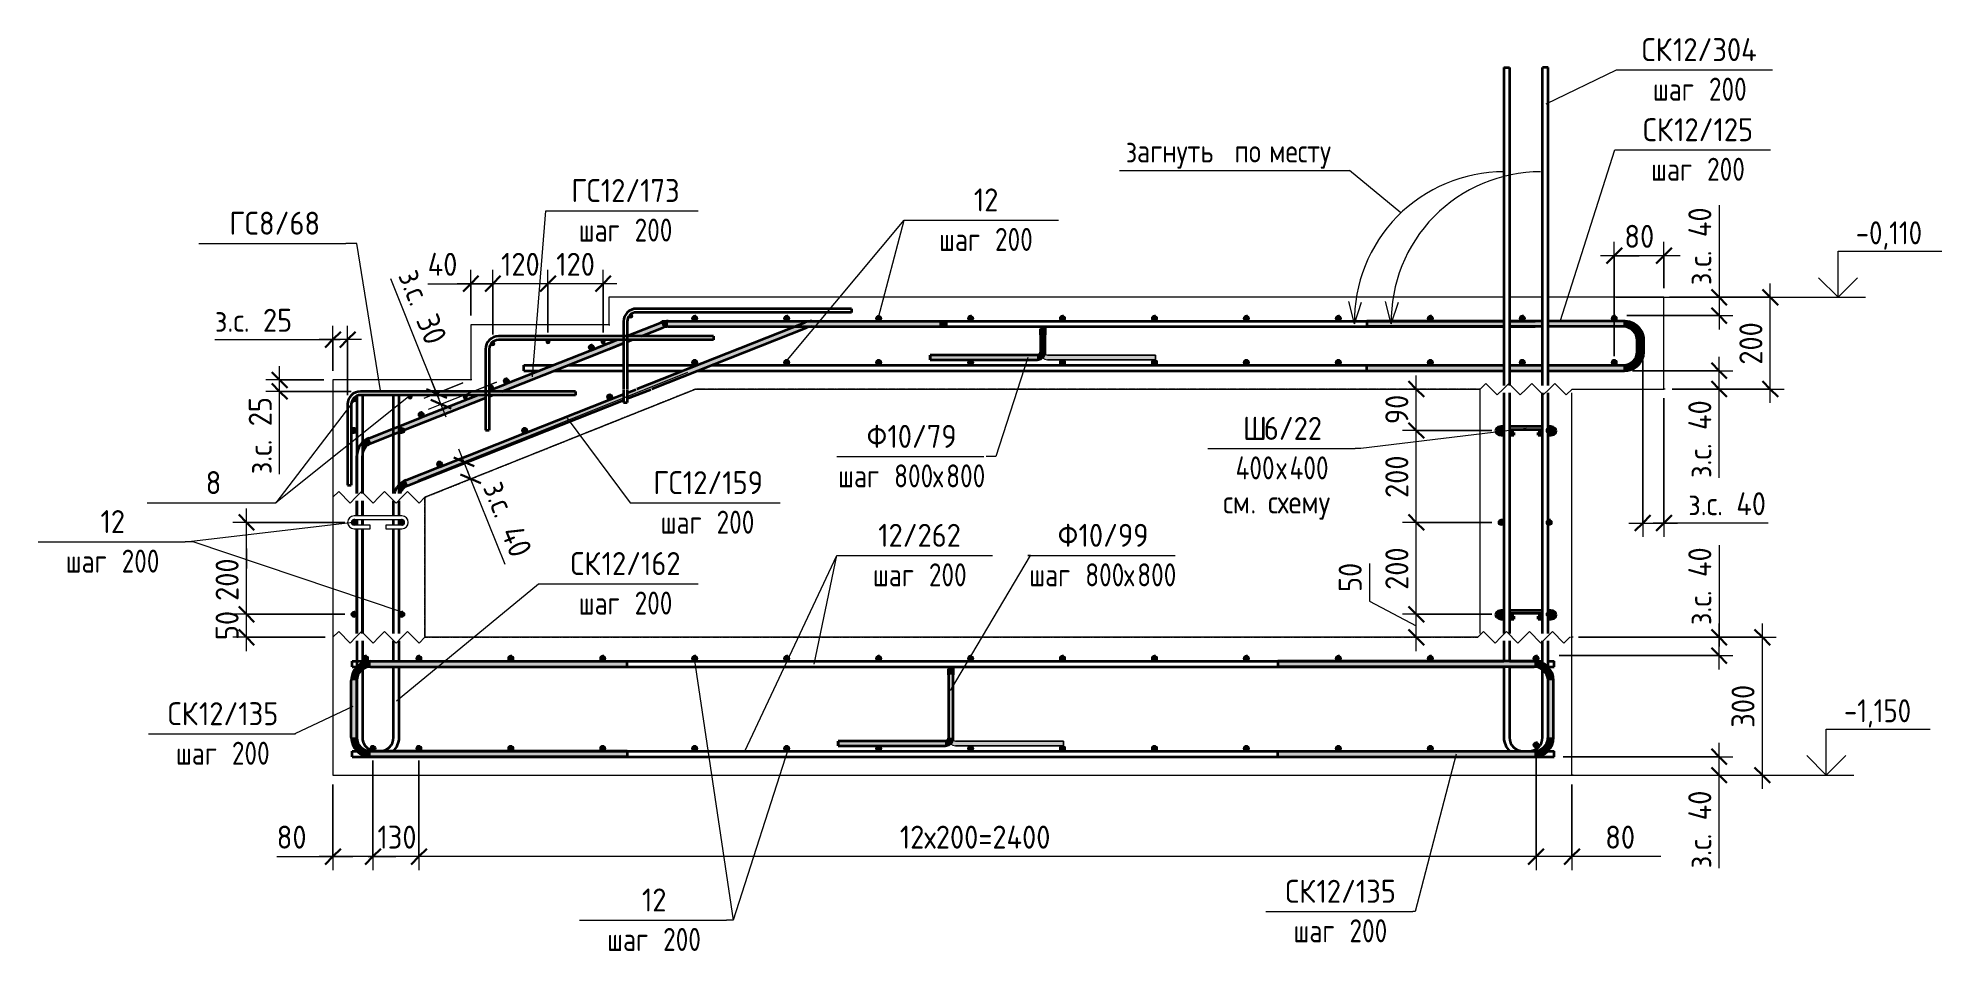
# Model space of a CAD drawing. Header units: millimetres. Extents: x 3129 to 68868, y -1586 to 12682.
# Drawn here: x 3129 to 7271, y -1533 to 454 of the extents above; entities that cross this region are included whole.
import ezdxf

# ---------------------------------------------------------------- set-up
doc = ezdxf.new("R2010")
doc.units = ezdxf.units.MM
doc.linetypes.add('01 Штриховая _2 мм_', pattern=[3, 2, -1])
doc.linetypes.add('02 Штрихпунктирная _5 мм_', pattern=[8, 5, -1.5, 0, -1.5])
for name, color, linetype, lineweight in [('AA_Dim', 7, 'Continuous', 9), ('AA_Dim-20', 7, 'Continuous', 9), ('AA_Linii', 7, 'Continuous', 9), ('AA_Oformlenie', 7, 'Continuous', 9), ('AA_Vinoska', 7, 'Continuous', 9), ('AA_Visotnaya otmetka', 7, 'Continuous', 9), ('AF_Lestnica', 7, '01 Штриховая _2 мм_', 9), ('AF_Perekritie_Опалубка', 253, 'Continuous', 20), ('AF_Stena_Гидроизоляция', 253, 'Continuous', 20), ('Gen_Text', 7, 'Continuous', 9), ('KR_Armatura', 7, 'Continuous', 20), ('KR_Armatura_Tonkie', 7, 'Continuous', 20)]:
    doc.layers.add(name, color=color, linetype=linetype, lineweight=lineweight)
doc.styles.add('GOST Common', font='GOST_Common.ttf', dxfattribs={"width": 0.85, "height": 50})
doc.styles.add('ISOCPEUR', font='isocpeur.TTF', dxfattribs={"width": 0.85, "height": 50})
doc.styles.add('ISOCPEUR_1', font='isocpeur.TTF', dxfattribs={"width": 0.9, "height": 50})
doc.styles.add('ISOCPEUR_2', font='isocpeur.TTF', dxfattribs={"width": 0.8, "height": 50})
doc.dimstyles.new('05_Округл_1мм__прозр_', dxfattribs={"dimscale": 304.8, "dimtxt": 50.137748, "dimasz": 0.111549, "dimexe": 0.098425, "dimexo": 0.065617, "dimgap": 0.006562, "dimtad": 1, "dimdec": 0, "dimdsep": 46, "dimtxsty": 'ISOCPEUR_1', "dimblk1": 'OBLIQUE', "dimblk2": 'OBLIQUE', "dimsah": 1, "dimcen": 0.09, "dimdle": 0.098425, "dimazin": 0, "dimtfac": 1, "dimtdec": 4, "dimtix": 1, "dimtmove": 1, "dimatfit": 3, "dimfxl": 1, "dimtvp": 1, "dimtolj": 1, "dimtzin": 0, "dimlwd": 18, "dimlwe": 18, "dimarcsym": 2})
doc.dimstyles.new('05_Округл_1мм__прозр__1', dxfattribs={"dimscale": 304.8, "dimtxt": 50.137748, "dimasz": 0.111549, "dimexe": 0.098425, "dimexo": 0.065617, "dimgap": 0.006562, "dimtad": 1, "dimdec": 0, "dimdsep": 46, "dimtxsty": 'ISOCPEUR_1', "dimblk1": 'OBLIQUE', "dimblk2": 'OBLIQUE', "dimsah": 1, "dimcen": 0.09, "dimdle": 0.098425, "dimazin": 0, "dimtfac": 1, "dimtdec": 4, "dimtix": 1, "dimtmove": 0, "dimatfit": 3, "dimfxl": 1, "dimtvp": 1, "dimtolj": 1, "dimtzin": 0, "dimlwd": 18, "dimlwe": 18, "dimarcsym": 2})

msp = doc.modelspace()

# ---------------------------------------------------------------- texts
at = {"layer": 'AA_Vinoska', "char_height": 50, "attachment_point": 1}
for s, insert, width, style in [('СК', (6617.8, 453.8), 82.253, 'ISOCPEUR_1'), ('12/304', (6685.7, 453.8), 226.557, 'ISOCPEUR_1'), ('шаг', (6642, 367.8), 116.726, 'ISOCPEUR_2'), (' 200', (6738.4, 367.8), 133.401, 'ISOCPEUR_2'), ('СК', (6620.3, 279.5), 82.253, 'ISOCPEUR_1'), ('12/125', (6688.2, 279.5), 210.683, 'ISOCPEUR_1'), ('загнуть', (5495.7, 233.2), 268.485, 'GOST Common'), ('\\fGOST Common|b0|i0|c204|p34|;\\W.85; ', (5717.3, 233.2), 17.717, 'GOST Common'), ('по', (5731.9, 233.2), 73.595, 'GOST Common'), ('\\fGOST Common|b0|i0|c204|p34|;\\W.85; ', (5792.6, 233.2), 17.717, 'GOST Common'), ('месту', (5807.2, 233.2), 192.164, 'GOST Common'), ('шаг', (6638, 193.5), 116.726, 'ISOCPEUR_2'), (' 200', (6734.4, 193.5), 133.401, 'ISOCPEUR_2'), ('ГС', (4289.4, 147.2), 77.924, 'ISOCPEUR_1'), ('12/173', (4353.6, 147.2), 210.683, 'ISOCPEUR_1'), ('12', (5165, 126.8), 66.38, 'ISOCPEUR_1'), ('12', (5165, 126.8), 66.38, 'ISOCPEUR_1'), ('ГС', (3545.6, 76.1), 77.924, 'ISOCPEUR_1'), ('8/68', (3609.9, 76.1), 155.848, 'ISOCPEUR_1'), ('шаг', (4305.3, 61.2), 116.726, 'ISOCPEUR_2'), (' 200', (4401.6, 61.2), 133.401, 'ISOCPEUR_2'), ('шаг', (5089.2, 40.8), 116.726, 'ISOCPEUR_2'), (' 200', (5185.5, 40.8), 133.401, 'ISOCPEUR_2'), ('\\fISOCPEUR|b0|i0|c204|p34|;\\W.9;Ш', (5750.4, -370.4), 54.835, 'ISOCPEUR_1'), ('6/22', (5795.7, -370.4), 155.848, 'ISOCPEUR_1'), ('\\fISOCPEUR|b0|i0|c204|p34|;\\W.9;Ф', (4931.8, -387.8), 54.835, 'ISOCPEUR_1'), ('10/79', (4977, -387.8), 183.266, 'ISOCPEUR_1'), ('\\fISOCPEUR|b0|i0|c204|p34|;\\W.9;8', (3494, -488.4), 38.962, 'ISOCPEUR_1'), ('\\fISOCPEUR|b0|i0|c204|p34|;\\W.9;8', (3494, -488.4), 38.962, 'ISOCPEUR_1'), ('ГС', (4467.7, -488.5), 77.924, 'ISOCPEUR_1'), ('12/159', (4532, -488.5), 210.683, 'ISOCPEUR_1'), ('шаг', (4869.7, -473.8), 116.726, 'ISOCPEUR_2'), (' 800', (4966, -473.8), 133.401, 'ISOCPEUR_2'), ('\\fISOCPEUR|b0|i0|c204|p34|;\\W.8;х', (5076.1, -473.8), 34.633, 'ISOCPEUR_2'), ('800', (5104.7, -473.8), 103.899, 'ISOCPEUR_2'), ('400', (5734.2, -456.4), 107.747, 'ISOCPEUR_2'), ('\\fISOCPEUR|b0|i0|c204|p34|;\\W.8;х', (5823.1, -456.4), 34.633, 'ISOCPEUR_2'), ('400', (5851.6, -456.4), 107.747, 'ISOCPEUR_2'), ('12', (3265.3, -573.2), 66.38, 'ISOCPEUR_1'), ('12', (3265.3, -573.2), 66.38, 'ISOCPEUR_1'), (' 200', (4579.9, -574.5), 133.401, 'ISOCPEUR_2'), ('шаг', (4483.6, -574.5), 116.726, 'ISOCPEUR_2'), ('12/262', (4956.9, -603.1), 222.228, 'ISOCPEUR_1'), ('12/262', (4956.9, -603.1), 222.228, 'ISOCPEUR_1'), ('\\fISOCPEUR|b0|i0|c204|p34|;\\W.9;Ф', (5347.4, -603.1), 54.835, 'ISOCPEUR_1'), ('10/99', (5392.7, -603.1), 183.266, 'ISOCPEUR_1'), (' 200', (3285.8, -659.2), 133.401, 'ISOCPEUR_2'), (' 200', (3285.8, -659.2), 133.401, 'ISOCPEUR_2'), ('шаг', (3189.5, -659.2), 116.726, 'ISOCPEUR_2'), ('шаг', (3189.5, -659.2), 116.726, 'ISOCPEUR_2'), ('СК', (4287.6, -664.5), 82.253, 'ISOCPEUR_1'), ('12/162', (4355.4, -664.5), 210.683, 'ISOCPEUR_1'), ('шаг', (4945.4, -689.1), 116.726, 'ISOCPEUR_2'), (' 200', (5041.7, -689.1), 133.401, 'ISOCPEUR_2'), ('шаг', (5285.4, -689.1), 116.726, 'ISOCPEUR_2'), (' 800', (5381.7, -689.1), 133.401, 'ISOCPEUR_2'), ('800', (5520.3, -689.1), 103.899, 'ISOCPEUR_2'), ('\\fISOCPEUR|b0|i0|c204|p34|;\\W.8;х', (5491.8, -689.1), 34.633, 'ISOCPEUR_2'), ('шаг', (4305.3, -750.5), 116.726, 'ISOCPEUR_2'), (' 200', (4401.6, -750.5), 133.401, 'ISOCPEUR_2'), ('СК', (3411.6, -991.3), 82.253, 'ISOCPEUR_1'), ('12/135', (3479.4, -991.3), 210.683, 'ISOCPEUR_1'), ('шаг', (3429.3, -1077.3), 116.726, 'ISOCPEUR_2'), (' 200', (3525.6, -1077.3), 133.401, 'ISOCPEUR_2'), ('12', (4443, -1396.6), 66.38, 'ISOCPEUR_1'), ('12', (4443, -1396.6), 66.38, 'ISOCPEUR_1'), ('СК', (5842.4, -1377.7), 82.253, 'ISOCPEUR_1'), ('12/135', (5910.3, -1377.7), 210.683, 'ISOCPEUR_1'), (' 200', (4463.6, -1482.5), 133.401, 'ISOCPEUR_2'), ('шаг', (5860.2, -1463.7), 116.726, 'ISOCPEUR_2'), (' 200', (5956.5, -1463.7), 133.401, 'ISOCPEUR_2'), ('шаг', (4367.3, -1482.5), 116.726, 'ISOCPEUR_2')]:
    msp.add_mtext(s, dxfattribs=dict(at, insert=insert, width=width, style=style))
at = {"layer": 'AA_Visotnaya otmetka', "char_height": 50, "width": 171.464, "attachment_point": 1, "line_spacing_factor": 1.135194, "style": 'ISOCPEUR'}
for s, insert in [('-0,110', (7083.2, 55.1)), ('-1,150', (7057.5, -984.9))]:
    msp.add_mtext(s, dxfattribs=dict(at, insert=insert))
at = {"layer": 'Gen_Text', "char_height": 50, "attachment_point": 1, "style": 'ISOCPEUR'}
for s, insert, width in [('см', (5707, -530.6), 72.232), ('. ', (5766.6, -530.6), 46.338), ('схему', (5804.8, -530.6), 182.624)]:
    msp.add_mtext(s, dxfattribs=dict(at, insert=insert, width=width))

# ---------------------------------------------------------------- blocks, each defined once
blk = doc.blocks.new('261_Лягушка _НесАрм_РабПлоск_ - 10 А240-3943248-Сечение 7')
at = {"layer": 'KR_Armatura_Tonkie', "lineweight": 35}
for points in [[(5115, -924), (5118.5, -922.5), (5120, -919), (5118.5, -915.5), (5115, -914), (5111.5, -915.5), (5110, -919), (5111.5, -922.5)], [(5110, -931.5), (5120, -931.5), (5120, -919), (5119.3, -921.5), (5118, -923), (5117.5, -923.3), (5115.7, -923.9), (5115, -924), (5113.1, -923.6), (5112.1, -923.1), (5111.5, -922.5), (5110.4, -920.8), (5110, -920.1), (5110, -928)], [(5110, -1068.5), (5120, -1068.5), (5119.8, -931.5), (5110, -931.5), (5110, -1063.7)], [(4870, -1086), (5102.5, -1085.8), (5102.5, -1076), (4870, -1076.2), (4870, -1085.8)], [(5102.5, -1086), (5109.4, -1084.5), (5115.2, -1080.4), (5118.7, -1074.9), (5119.8, -1068.5), (5110, -1068.5), (5107.6, -1073.9), (5102.5, -1076.2), (5102.5, -1085.8)]]:
    blk.add_hatch(color=256, dxfattribs=at).paths.add_polyline_path(points)
at = {"layer": 'KR_Armatura'}
for start, end in [(0, 180), (180, 0)]:
    blk.add_arc((5115, -919), 5, start, end, dxfattribs=at)
at = {"layer": 'KR_Armatura_Tonkie', "lineweight": 35}
for p, q in [((5110, -931.5), (5110, -1068.5)), ((5120, -1068.5), (5120, -931.5)), ((5102.5, -1076), (4870, -1076)), ((4870, -1086), (4870, -1076)), ((4870, -1076.2), (4870, -1085.8)), ((4870, -1086), (5102.5, -1086))]:
    blk.add_line(p, q, dxfattribs=at)
at = {"layer": 'KR_Armatura_Tonkie', "lineweight": 35, "flags": 128}
for points in [[(5110, -931.5), (5110, -924.8), (5110, -920.2), (5110, -919)], [(5111.7, -915.4), (5111.9, -915.1), (5112.9, -914.9)], [(5115.5, -914.2), (5116, -914.1), (5116.9, -914.8)], [(5118.9, -916.3), (5119.5, -916.7), (5120, -919)], [(5120, -919), (5120, -920.9), (5120, -926.1), (5120, -931.5)], [(5102.5, -1086), (5110.5, -1084.1), (5116.7, -1078.7), (5119.8, -1071), (5120, -1068.5)], [(5110, -1068.5), (5108.1, -1073.5), (5103.4, -1075.9), (5102.5, -1076)]]:
    blk.add_lwpolyline(points, dxfattribs=at)
blk = doc.blocks.new('261_Лягушка _НесАрм_РабПлоск_ - 10 А240-3944205-Сечение 7')
at = {"layer": 'KR_Armatura_Tonkie', "lineweight": 35}
for points in [[(5315, -184), (5318.5, -182.5), (5320, -179), (5318.5, -175.5), (5315, -174), (5311.5, -175.5), (5310, -179), (5311.5, -182.5), (5312.9, -183.1)], [(5319.3, -191.5), (5320, -191.5), (5319.8, -179.7), (5319.3, -181.5), (5318, -183), (5317.5, -183.3), (5315.7, -183.9), (5315, -184), (5312.9, -183.5), (5312.1, -183.1), (5311.5, -182.5), (5310.4, -180.8), (5310, -179), (5310.2, -191.5), (5318.5, -191.5)], [(5310, -228.5), (5320, -228.5), (5319.8, -191.5), (5310, -191.5), (5310, -224.7)], [(5070, -246), (5302.5, -245.8), (5302.5, -236), (5070, -236.2), (5070, -245.8)], [(5302.5, -246), (5309.4, -244.5), (5315.2, -240.4), (5318.7, -235), (5319.8, -228.5), (5310, -228.5), (5307.6, -233.9), (5302.5, -236.2), (5302.5, -245.8)]]:
    blk.add_hatch(color=256, dxfattribs=at).paths.add_polyline_path(points)
at = {"layer": 'KR_Armatura'}
for start, end in [(0, 180), (180, 360)]:
    blk.add_arc((5315, -179), 5, start, end, dxfattribs=at)
at = {"layer": 'KR_Armatura_Tonkie', "lineweight": 35}
for p, q in [((5310, -191.5), (5310, -228.5)), ((5320, -228.5), (5320, -191.5)), ((5302.5, -236), (5070, -236)), ((5070, -246), (5070, -236)), ((5070, -236.2), (5070, -245.8)), ((5070, -246), (5302.5, -246))]:
    blk.add_line(p, q, dxfattribs=at)
at = {"layer": 'KR_Armatura_Tonkie', "lineweight": 35, "flags": 128}
for points in [[(5310, -191.5), (5310, -184.8), (5310, -180.2), (5310, -179)], [(5311.7, -175.4), (5311.9, -175.1), (5312.9, -174.9)], [(5315.5, -174.2), (5316, -174.1), (5316.9, -174.8)], [(5318.9, -176.3), (5319.5, -176.7), (5320, -179)], [(5320, -179), (5320, -180.9), (5320, -186.1), (5320, -191.5)], [(5302.5, -246), (5310.5, -244.1), (5316.7, -238.7), (5319.8, -231), (5320, -228.5)], [(5310, -228.5), (5308.1, -233.5), (5303.4, -235.9), (5302.5, -236)]]:
    blk.add_lwpolyline(points, dxfattribs=at)
blk = doc.blocks.new('261_Шпилька массив _НесАрм_РабПлоск_ - 6 А240-3946826-Сечение 7')
at = {"layer": 'KR_Armatura_Tonkie', "lineweight": 35}
h = blk.add_hatch(color=256, dxfattribs=at)
h.paths.add_polyline_path([(6311.8, -405.1), (6311.8, -404.2), (6310.5, -404), (6310.4, -404.5), (6311.8, -405.1)])
h.paths.add_polyline_path([(6299.9, -400.9), (6302.1, -396.8), (6301.3, -397.6), (6300, -400.8)])
h.paths.add_polyline_path([(6303.5, -394.9), (6311.9, -392.4), (6311.7, -391.7), (6310.6, -392), (6306.1, -393.1), (6304, -394.6)])
h = blk.add_hatch(color=256, dxfattribs=at)
h.paths.add_polyline_path([(6311.9, -410.3), (6311.8, -405.1), (6310.4, -404.7), (6310.2, -405.8), (6308.1, -404.7), (6307.3, -404), (6306.4, -402.5), (6305.9, -400.8), (6305.9, -399.1), (6306.2, -397.9), (6306.9, -396.6), (6308.1, -395.3), (6309.4, -394.6), (6311, -394.1), (6311.9, -393.8), (6311.9, -392.4), (6303.5, -394.9), (6299.9, -400.9), (6301.3, -404.2), (6302.6, -405.5), (6303.8, -407.1), (6307.3, -409.2), (6311.7, -410.2)])
h.paths.add_polyline_path([(6311.3, -397.7), (6311.8, -397.4), (6311.6, -395.4), (6311.3, -397.6)])
h = blk.add_hatch(color=256, dxfattribs=at)
h.paths.add_polyline_path([(6311.9, -392.4), (6317.8, -392.4), (6317.8, -391.6), (6311.9, -391.7), (6311.9, -392)])
h.paths.add_polyline_path([(6419.9, -392.4), (6419.9, -391.6), (6413.8, -391.7), (6413.8, -392.4), (6417.4, -392.4)])
h.paths.add_polyline_path([(6329.8, -392.4), (6401.8, -392.4), (6401.8, -391.6), (6329.8, -391.7), (6329.8, -392.4)])
h = blk.add_hatch(color=256, dxfattribs=at)
h.paths.add_polyline_path([(6416.3, -397.6), (6416.3, -397.4), (6416.1, -395.3), (6415.8, -397.6)])
h.paths.add_polyline_path([(6329.8, -397.6), (6401.8, -397.4), (6401.8, -392.4), (6329.8, -392.5), (6329.8, -397.5)])
h.paths.add_polyline_path([(6315.9, -397.6), (6317.8, -397.5), (6317.8, -392.4), (6311.9, -392.4), (6311.9, -394), (6316, -394), (6315.9, -397.5)])
h.paths.add_polyline_path([(6413.8, -394.6), (6414.7, -394.2), (6417.4, -394), (6419.9, -393.8), (6419.9, -392.4), (6413.8, -392.4), (6413.8, -394.6)])
h = blk.add_hatch(color=256, dxfattribs=at)
h.paths.add_polyline_path([(6311.9, -410.3), (6317.8, -410.1), (6317.8, -405.2), (6315.8, -405.2), (6315.8, -406), (6311.9, -406), (6311.9, -410.2)])
h.paths.add_polyline_path([(6339.7, -410.3), (6339.7, -405.2), (6329.8, -405.4), (6329.8, -410.3)])
h = blk.add_hatch(color=256, dxfattribs=at)
h.paths.add_polyline_path([(6315.8, -405.2), (6317.8, -405.1), (6317.8, -404.3), (6315.8, -404.4), (6315.8, -405.2)])
h.paths.add_polyline_path([(6339.7, -405.2), (6339.7, -404.3), (6329.8, -404.5), (6329.8, -405.2)])
h = blk.add_hatch(color=256, dxfattribs=at)
h.paths.add_polyline_path([(6416.3, -405.2), (6416.3, -404.3), (6414.9, -404.4), (6414.8, -405.2), (6416.3, -405.2)])
h.paths.add_polyline_path([(6401.8, -405.2), (6401.8, -404.3), (6392.2, -404.4), (6392.2, -405.2)])
h = blk.add_hatch(color=256, dxfattribs=at)
h.paths.add_polyline_path([(6419.9, -410.3), (6419.9, -406), (6416.3, -405.8), (6416.3, -405.2), (6414.8, -405.3), (6414.7, -405.8), (6413.8, -405.4), (6413.8, -410.3), (6419.7, -410.3)])
h.paths.add_polyline_path([(6392.2, -410.3), (6401.8, -410.1), (6401.8, -405.2), (6392.2, -405.2), (6392.2, -410.2)])
h = blk.add_hatch(color=256, dxfattribs=at)
h.paths.add_polyline_path([(6420.3, -405), (6425.1, -402.9), (6420.3, -404.4), (6420.3, -405)])
h.paths.add_polyline_path([(6431.9, -400.9), (6430.6, -397.6), (6429.5, -396.7), (6431.9, -400.9)])
h.paths.add_polyline_path([(6428.4, -394.9), (6424.8, -392.7), (6419.9, -391.7), (6419.9, -392.4), (6427.7, -394.7)])
for points in [[(6419.9, -410.3), (6421.3, -409.9), (6425.7, -408.9), (6428.7, -406.5), (6429.2, -405.6), (6430.6, -404.2), (6431.9, -400.9), (6428.4, -394.9), (6419.9, -392.4), (6419.9, -394), (6420.5, -394), (6420.5, -397.7), (6424.6, -398.9), (6425.1, -399.5), (6425.1, -403), (6420.3, -405.2), (6420.3, -406), (6419.9, -406), (6419.9, -410.2)], [(6419.9, -810.3), (6421.3, -809.9), (6425.7, -808.9), (6428.7, -806.5), (6429.2, -805.6), (6430.6, -804.2), (6431.9, -800.9), (6428.4, -794.9), (6419.9, -792.4), (6419.9, -794), (6420.5, -794), (6420.5, -797.7), (6424.6, -798.9), (6425.1, -799.5), (6425.1, -803), (6420.3, -805.2), (6420.3, -806), (6419.9, -806), (6419.9, -810.2)]]:
    blk.add_hatch(color=256, dxfattribs=at).paths.add_polyline_path(points)
h = blk.add_hatch(color=256, dxfattribs=at)
h.paths.add_polyline_path([(6311.8, -805.1), (6311.8, -804.2), (6310.5, -804), (6310.4, -804.5), (6311.8, -805.1)])
h.paths.add_polyline_path([(6299.9, -800.9), (6302.1, -796.8), (6301.3, -797.6), (6300, -800.8)])
h.paths.add_polyline_path([(6303.5, -794.9), (6311.9, -792.4), (6311.7, -791.7), (6310.6, -792), (6306.1, -793.1), (6304, -794.6)])
h = blk.add_hatch(color=256, dxfattribs=at)
h.paths.add_polyline_path([(6311.9, -810.3), (6311.8, -805.1), (6310.4, -804.7), (6310.2, -805.8), (6308.1, -804.7), (6307.3, -804), (6306.4, -802.5), (6305.9, -800.8), (6305.9, -799.1), (6306.2, -797.9), (6306.9, -796.6), (6308.1, -795.3), (6309.4, -794.6), (6311, -794.1), (6311.9, -793.8), (6311.9, -792.4), (6303.5, -794.9), (6299.9, -800.9), (6301.3, -804.2), (6302.9, -806), (6303.8, -807.1), (6307.3, -809.2), (6311.7, -810.2)])
h.paths.add_polyline_path([(6311.3, -797.7), (6311.8, -797.4), (6311.6, -795.4), (6311.3, -797.6)])
h = blk.add_hatch(color=256, dxfattribs=at)
h.paths.add_polyline_path([(6311.9, -792.4), (6317.8, -792.4), (6317.8, -791.6), (6311.9, -791.7), (6311.9, -792)])
h.paths.add_polyline_path([(6329.8, -792.4), (6401.8, -792.4), (6401.8, -791.6), (6329.8, -791.7), (6329.8, -792.4)])
h.paths.add_polyline_path([(6419.9, -792.4), (6419.9, -791.6), (6413.8, -791.7), (6413.8, -792.4)])
h = blk.add_hatch(color=256, dxfattribs=at)
h.paths.add_polyline_path([(6415.8, -797.6), (6416.3, -797.4), (6416.1, -795.3), (6415.8, -797.6)])
h.paths.add_polyline_path([(6329.8, -797.6), (6401.8, -797.4), (6401.8, -792.4), (6329.8, -792.5), (6329.8, -797.5)])
h.paths.add_polyline_path([(6317.8, -797.6), (6317.8, -792.4), (6311.9, -792.4), (6311.9, -794), (6316, -794), (6316, -797.6)])
h.paths.add_polyline_path([(6413.8, -794.6), (6414.7, -794.2), (6417.4, -794), (6419.9, -793.8), (6419.9, -792.4), (6413.8, -792.4), (6413.8, -794.6)])
h = blk.add_hatch(color=256, dxfattribs=at)
h.paths.add_polyline_path([(6329.8, -810.3), (6339.7, -810.2), (6339.7, -805.2), (6329.8, -805.4), (6329.8, -810.2)])
h.paths.add_polyline_path([(6311.9, -810.3), (6317.8, -810.1), (6317.8, -805.2), (6315.8, -805.2), (6315.8, -806), (6311.9, -806), (6311.9, -810.2)])
h = blk.add_hatch(color=256, dxfattribs=at)
h.paths.add_polyline_path([(6315.8, -805.2), (6317.8, -805.1), (6317.8, -804.3), (6315.8, -804.4), (6315.8, -805.2)])
h.paths.add_polyline_path([(6339.7, -805.2), (6339.7, -804.3), (6329.8, -804.5), (6329.8, -805.2)])
h = blk.add_hatch(color=256, dxfattribs=at)
h.paths.add_polyline_path([(6416.3, -805.2), (6416.3, -805.2), (6416.3, -804.3), (6414.9, -804.4), (6414.8, -805.2)])
h.paths.add_polyline_path([(6401.8, -805.2), (6401.8, -804.3), (6392.2, -804.4), (6392.2, -805.2)])
h = blk.add_hatch(color=256, dxfattribs=at)
h.paths.add_polyline_path([(6401.8, -810.3), (6401.8, -805.2), (6392.2, -805.2), (6392.2, -810.3)])
h.paths.add_polyline_path([(6419.9, -810.3), (6419.9, -806), (6416.3, -805.8), (6416.3, -805.2), (6414.8, -805.3), (6414.7, -805.8), (6413.8, -805.4), (6413.8, -810.3), (6419.7, -810.3)])
h = blk.add_hatch(color=256, dxfattribs=at)
h.paths.add_polyline_path([(6420.3, -805), (6425.1, -802.9), (6420.3, -804.4), (6420.3, -805)])
h.paths.add_polyline_path([(6431.9, -800.9), (6430.6, -797.6), (6429.5, -796.7), (6431.9, -800.9)])
h.paths.add_polyline_path([(6428.4, -794.9), (6424.8, -792.7), (6419.9, -791.7), (6419.9, -792.4), (6427.7, -794.7)])
for p, q in [((6306, -401.3), (6305.9, -400.9)), ((6311.8, -404.3), (6310.5, -403.9)), ((6311.3, -397.6), (6311.8, -397.6)), ((6317.8, -391.6), (6311.9, -391.6)), ((6311.9, -410.3), (6317.8, -410.3)), ((6317.8, -404.3), (6315.8, -404.3)), ((6315.9, -397.6), (6317.8, -397.6)), ((6401.8, -391.6), (6329.8, -391.6)), ((6329.8, -397.6), (6401.8, -397.6)), ((6339.7, -404.3), (6329.8, -404.3)), ((6329.8, -410.3), (6339.7, -410.3)), ((6339.7, -404.3), (6339.7, -405.2)), ((6339.7, -409.4), (6339.7, -404.4)), ((6339.7, -405.2), (6339.7, -410.3)), ((6339.7, -410.2), (6339.7, -409.4)), ((6401.8, -404.3), (6392.2, -404.3)), ((6392.2, -405.2), (6392.2, -404.3)), ((6392.2, -404.4), (6392.2, -409.4)), ((6392.2, -410.3), (6392.2, -405.2)), ((6392.2, -409.4), (6392.2, -410.2)), ((6392.2, -410.3), (6401.8, -410.3)), ((6419.9, -391.6), (6413.8, -391.6)), ((6413.8, -410.3), (6419.9, -410.3)), ((6416.3, -404.3), (6414.9, -404.3)), ((6415.8, -397.6), (6416.3, -397.6)), ((6306, -801.3), (6305.9, -800.9)), ((6311.8, -804.3), (6310.5, -803.9)), ((6311.3, -797.6), (6311.8, -797.6)), ((6317.8, -791.6), (6311.9, -791.6)), ((6311.9, -810.3), (6317.8, -810.3)), ((6317.8, -804.3), (6315.8, -804.3)), ((6315.9, -797.6), (6317.8, -797.6)), ((6401.8, -791.6), (6329.8, -791.6)), ((6329.8, -797.6), (6401.8, -797.6)), ((6339.7, -804.3), (6329.8, -804.3)), ((6329.8, -810.3), (6339.7, -810.3)), ((6339.7, -804.3), (6339.7, -805.2)), ((6339.7, -809.4), (6339.7, -804.4)), ((6339.7, -805.2), (6339.7, -810.3)), ((6339.7, -810.2), (6339.7, -809.5)), ((6401.8, -804.3), (6392.2, -804.3)), ((6392.2, -805.2), (6392.2, -804.3)), ((6392.2, -804.4), (6392.2, -809.4)), ((6392.2, -810.3), (6392.2, -805.2)), ((6392.2, -809.5), (6392.2, -810.2)), ((6392.2, -810.3), (6401.8, -810.3)), ((6419.9, -791.6), (6413.8, -791.6)), ((6413.8, -810.3), (6419.9, -810.3)), ((6416.3, -804.3), (6414.9, -804.3)), ((6415.8, -797.6), (6416.3, -797.6))]:
    blk.add_line(p, q, dxfattribs=at)
at = {"layer": 'KR_Armatura_Tonkie', "lineweight": 35, "flags": 128}
for points in [[(6311.9, -391.6), (6305.5, -393), (6301.2, -396.7), (6299.9, -400.9)], [(6299.9, -400.9), (6301.8, -405.9), (6306.6, -409.3), (6311.9, -410.3)], [(6431.9, -400.9), (6430.1, -395.9), (6425.3, -392.5), (6419.9, -391.6)], [(6419.9, -410.3), (6426.4, -408.8), (6430.7, -405.2), (6431.9, -400.9)], [(6420.3, -397.7), (6424.2, -398.6), (6425.9, -400.5), (6425.9, -400.9)], [(6425.9, -400.9), (6424.9, -402.7), (6421.2, -404.2), (6420.3, -404.3)], [(6311.9, -791.6), (6305.5, -793), (6301.2, -796.7), (6299.9, -800.9)], [(6299.9, -800.9), (6301.8, -805.9), (6306.6, -809.3), (6311.9, -810.3)], [(6431.9, -800.9), (6430.1, -795.9), (6425.3, -792.5), (6419.9, -791.6)], [(6419.9, -810.3), (6426.4, -808.8), (6430.7, -805.2), (6431.9, -800.9)], [(6420.3, -797.7), (6424.2, -798.6), (6425.9, -800.5), (6425.9, -800.9)], [(6425.9, -800.9), (6424.9, -802.7), (6421.2, -804.2), (6420.3, -804.3)]]:
    blk.add_lwpolyline(points, dxfattribs=at)
blk = doc.blocks.new('Лестницы 1 - Лестницы 1-3688333-Сечение 7')
at = {"layer": 'AA_Linii'}
for p, q in [((4370.8, -170), (4070.8, -170)), ((4070.8, -170), (4070.8, -290)), ((4070.8, -290), (3770.8, -290)), ((3770.8, -290), (3770.8, -850))]:
    blk.add_line(p, q, dxfattribs=at)
at = {"layer": 'AF_Lestnica', "lineweight": 20}
for p, q in [((4070.8, -170), (4070.8, -290)), ((4072.8, -170), (4070.8, -170)), ((4070.8, -170), (4070.8, -170)), ((4370.8, -170), (4372.8, -170)), ((3770.8, -290), (3770.8, -850)), ((3772.7, -290), (3770.8, -290)), ((3770.8, -290), (3770.8, -290)), ((4072.8, -290), (4070.8, -290)), ((4070.8, -290), (4070.8, -290)), ((4561.4, -310), (4559.3, -310)), ((4559.3, -310), (4559.3, -310)), ((3970.8, -850), (3970.8, -545.4)), ((3972.7, -545.4), (3970.8, -545.4)), ((3970.8, -545.4), (3970.8, -545.4)), ((3972.7, -850), (3970.8, -850)), ((3970.8, -850), (3970.8, -850))]:
    blk.add_line(p, q, dxfattribs=at)
at = {"layer": 'AF_Lestnica', "lineweight": 20, "flags": 128}
blk.add_lwpolyline([(3970.8, -545.4), (4036.2, -519.3), (4101.6, -493.1), (4167, -466.9), (4232.4, -440.8), (4297.8, -414.6), (4363.2, -388.5), (4428.6, -362.3), (4493.9, -336.2), (4559.3, -310)], dxfattribs=at)
blk = doc.blocks.new('Лестницы 2 - Лестницы 1-3699303-Сечение 7')
at = {"layer": 'AA_Linii'}
blk.add_line((3970.8, -545.4), (3970.8, -850), dxfattribs=at)
at = {"layer": 'AA_Linii', "flags": 128}
blk.add_lwpolyline([(4559.3, -310), (4493.9, -336.2), (4428.6, -362.3), (4363.2, -388.5), (4297.8, -414.6), (4232.4, -440.8), (4167, -466.9), (4101.6, -493.1), (4036.2, -519.3), (3970.8, -545.4)], dxfattribs=at)
at = {"layer": 'AF_Lestnica', "lineweight": 20}
for p, q in [((4559.3, -310), (3970.8, -545.4)), ((6265.9, -310), (4559.3, -310)), ((4559.3, -310), (4561.4, -310)), ((4559.3, -310), (4559.3, -310)), ((6465.8, -310), (6468.7, -310)), ((6465.8, -850), (6465.8, -318)), ((3970.8, -545.4), (3970.8, -850)), ((3970.8, -545.4), (3972.7, -545.4)), ((3970.8, -545.4), (3970.8, -545.4)), ((3970.8, -850), (6260.9, -850)), ((3970.8, -850), (3972.7, -850)), ((3970.8, -850), (3970.8, -850)), ((6460.9, -850), (6465.8, -850)), ((6468.7, -850), (6465.8, -850)), ((6465.8, -850), (6465.8, -850))]:
    blk.add_line(p, q, dxfattribs=at)
blk = doc.blocks.new('Последовательность узлов - 3мм масшт20 маскировка-904226-Сечение 7')
at = {"layer": 'AA_Oformlenie'}
for p, q in [((3770.8, -850), (3783.3, -837.5)), ((3808.3, -862.5), (3783.3, -837.5)), ((3820.8, -850), (3808.3, -862.5)), ((3820.8, -850), (3833.3, -837.5)), ((3858.3, -862.5), (3833.3, -837.5)), ((3870.8, -850), (3858.3, -862.5)), ((3870.8, -850), (3883.3, -837.5)), ((3908.3, -862.5), (3883.3, -837.5)), ((3920.8, -850), (3908.3, -862.5)), ((3920.8, -850), (3933.3, -837.5)), ((3958.3, -862.5), (3933.3, -837.5)), ((3970.8, -850), (3958.3, -862.5))]:
    blk.add_line(p, q, dxfattribs=at)
blk = doc.blocks.new('079_Шпилька _ЭлУзла_ - d8 А240-4081660-Сечение 7')
at = {"layer": 'AA_Oformlenie'}
for p, q in [((3920.8, -586), (3816.8, -586)), ((3816.8, -594), (3920.8, -594)), ((3851.8, -606), (3816.8, -606)), ((3816.8, -614), (3851.8, -614)), ((3851.8, -614), (3851.8, -606)), ((3920.8, -606), (3885.8, -606)), ((3885.8, -606), (3885.8, -614)), ((3885.8, -614), (3920.8, -614))]:
    blk.add_line(p, q, dxfattribs=at)
for centre, radius, start, end in [((3816.8, -600), 14, 90, 270), ((3816.8, -600), 6, 90, 270), ((3920.8, -600), 14, 270, 90), ((3920.8, -600), 6, 270, 90)]:
    blk.add_arc(centre, radius, start, end, dxfattribs=at)
blk = doc.blocks.new('Высотные отметки - Стрелка вверх-400292-Сечение 7')
at = {"layer": 'AA_Vinoska'}
for p, q in [((7018.9, -1050), (7244.9, -1050)), ((7018.9, -1150), (7018.9, -1050)), ((7018.9, -1150), (6976.5, -1107.6)), ((7018.9, -1150), (7061.3, -1107.6)), ((6958.9, -1150), (7078.9, -1150))]:
    blk.add_line(p, q, dxfattribs=at)
blk = doc.blocks.new('DIMBLOCK1-Сечение 7')
at = {"layer": 'AA_Dim-20', "lineweight": 18}
for p, q in [((6387.8, -1104.4), (6387.8, -1357.1)), ((6387.8, -1327.1), (6387.8, -1104.4)), ((6465.8, -1170), (6465.8, -1357.1)), ((6465.8, -1327.1), (6465.8, -1170)), ((6495.8, -1327.1), (6387.8, -1327.1)), ((6518.3, -1327.1), (6426.8, -1327.1)), ((6659.3, -1327.1), (6518.3, -1327.1))]:
    blk.add_line(p, q, dxfattribs=at)
at = {"layer": 'AA_Dim-20', "lineweight": 30}
for p, q in [((6387.8, -1327.1), (6404.8, -1310.1)), ((6465.8, -1327.1), (6482.8, -1310.1)), ((6387.8, -1327.1), (6370.8, -1344.1)), ((6465.8, -1327.1), (6448.8, -1344.1))]:
    blk.add_line(p, q, dxfattribs=at)
at = {"layer": 'AA_Dim-20', "color": 0, "lineweight": 18, "insert": (6538.3, -1259.9), "char_height": 50, "width": 145.305, "attachment_point": 1, "line_spacing_factor": 1.135194, "style": 'ISOCPEUR_1'}
blk.add_mtext('80\\fISOCPEUR|b0|i0|c130|p34|;\\W.9;ㅤ', dxfattribs=at)
blk = doc.blocks.new('_Oblique')
at = {"color": 0, "linetype": 'ByBlock', "lineweight": -2}
blk.add_line((-0.5, -0.5), (0.5, 0.5), dxfattribs=at)
blk = doc.blocks.new('DIMBLOCK2-Сечение 7')
at = {"layer": 'AA_Dim-20', "lineweight": 18}
for p, q in [((3957.8, -1118), (3957.8, -1357.1)), ((3957.8, -1327.1), (3957.8, -1118)), ((6387.8, -1104.4), (6387.8, -1357.1)), ((6387.8, -1327.1), (6387.8, -1104.4)), ((6387.8, -1327.1), (3957.8, -1327.1))]:
    blk.add_line(p, q, dxfattribs=at)
at = {"layer": 'AA_Dim-20', "lineweight": 30}
for p, q in [((3957.8, -1327.1), (3974.8, -1310.1)), ((6387.8, -1327.1), (6404.8, -1310.1)), ((3957.8, -1327.1), (3940.8, -1344.1)), ((6387.8, -1327.1), (6370.8, -1344.1))]:
    blk.add_line(p, q, dxfattribs=at)
at = {"layer": 'AA_Dim-20', "color": 0, "lineweight": 18, "insert": (5003.9, -1259.9), "char_height": 50, "width": 405.264, "attachment_point": 1, "line_spacing_factor": 1.135194, "style": 'ISOCPEUR_1'}
blk.add_mtext('12х200=2400', dxfattribs=at)
blk = doc.blocks.new('DIMBLOCK3-Сечение 7')
at = {"layer": 'AA_Dim-20', "lineweight": 18}
for p, q in [((3857.8, -1118), (3857.8, -1357.1)), ((3857.8, -1327.1), (3857.8, -1118)), ((3957.8, -1118), (3957.8, -1357.1)), ((3957.8, -1327.1), (3957.8, -1118)), ((3847.6, -1327.1), (3907.8, -1327.1)), ((4010.5, -1327.1), (3847.6, -1327.1)), ((3957.8, -1327.1), (3857.8, -1327.1))]:
    blk.add_line(p, q, dxfattribs=at)
at = {"layer": 'AA_Dim-20', "lineweight": 30}
for p, q in [((3857.8, -1327.1), (3874.8, -1310.1)), ((3957.8, -1327.1), (3974.8, -1310.1)), ((3857.8, -1327.1), (3840.8, -1344.1)), ((3957.8, -1327.1), (3940.8, -1344.1))]:
    blk.add_line(p, q, dxfattribs=at)
at = {"layer": 'AA_Dim-20', "color": 0, "lineweight": 18, "insert": (3867.6, -1259.9), "char_height": 50, "width": 171.414, "attachment_point": 1, "line_spacing_factor": 1.135194, "style": 'ISOCPEUR_1'}
blk.add_mtext('130\\fISOCPEUR|b0|i0|c130|p34|;\\W.9;ㅤ', dxfattribs=at)
blk = doc.blocks.new('DIMBLOCK4-Сечение 7')
at = {"layer": 'AA_Dim-20', "lineweight": 18}
for p, q in [((3857.8, -1118), (3857.8, -1357.1)), ((3857.8, -1327.1), (3857.8, -1118)), ((3770.8, -1170), (3770.8, -1357.1)), ((3770.8, -1327.1), (3770.8, -1170)), ((3648.6, -1327.1), (3789.7, -1327.1)), ((3857.8, -1327.1), (3740.8, -1327.1)), ((3789.7, -1327.1), (3814.3, -1327.1))]:
    blk.add_line(p, q, dxfattribs=at)
at = {"layer": 'AA_Dim-20', "lineweight": 30}
for p, q in [((3770.8, -1327.1), (3787.8, -1310.1)), ((3857.8, -1327.1), (3874.8, -1310.1)), ((3770.8, -1327.1), (3753.8, -1344.1)), ((3857.8, -1327.1), (3840.8, -1344.1))]:
    blk.add_line(p, q, dxfattribs=at)
at = {"layer": 'AA_Dim-20', "color": 0, "lineweight": 18, "insert": (3648.6, -1259.9), "char_height": 50, "width": 145.305, "attachment_point": 1, "line_spacing_factor": 1.135194, "style": 'ISOCPEUR_1'}
blk.add_mtext('80\\fISOCPEUR|b0|i0|c130|p34|;\\W.9;ㅤ', dxfattribs=at)
blk = doc.blocks.new('DIMBLOCK5-Сечение 7')
at = {"layer": 'AA_Dim-20', "lineweight": 30}
for p, q in [((3582.8, -800), (3565.8, -783)), ((3582.8, -800), (3599.8, -817)), ((3582.8, -850), (3565.8, -833)), ((3582.8, -850), (3599.8, -867))]:
    blk.add_line(p, q, dxfattribs=at)
at = {"layer": 'AA_Dim-20', "lineweight": 18}
for p, q in [((3796.8, -800), (3552.8, -800)), ((3582.8, -880), (3582.8, -800)), ((3582.8, -800), (3796.8, -800)), ((3753.6, -850), (3552.8, -850)), ((3582.8, -850), (3753.6, -850))]:
    blk.add_line(p, q, dxfattribs=at)
at = {"layer": 'AA_Dim-20', "color": 0, "lineweight": 18, "insert": (3515.6, -856.2), "char_height": 50, "width": 74.923, "attachment_point": 1, "rotation": 90, "line_spacing_factor": 1.135194, "style": 'ISOCPEUR_1'}
blk.add_mtext('50', dxfattribs=at)
blk = doc.blocks.new('DIMBLOCK6-Сечение 7')
at = {"layer": 'AA_Dim-20', "lineweight": 18}
for p, q in [((3582.8, -800), (3582.8, -570)), ((3796.8, -600), (3552.8, -600)), ((3582.8, -600), (3796.8, -600)), ((3582.8, -657.1), (3582.8, -700)), ((3582.8, -770.8), (3582.8, -657.1)), ((3796.8, -800), (3552.8, -800)), ((3582.8, -800), (3796.8, -800))]:
    blk.add_line(p, q, dxfattribs=at)
at = {"layer": 'AA_Dim-20', "lineweight": 30}
for p, q in [((3582.8, -600), (3565.8, -583)), ((3582.8, -600), (3599.8, -617)), ((3582.8, -800), (3565.8, -783)), ((3582.8, -800), (3599.8, -817))]:
    blk.add_line(p, q, dxfattribs=at)
at = {"layer": 'AA_Dim-20', "color": 0, "lineweight": 18, "insert": (3515.6, -770.8), "char_height": 50, "width": 112.384, "attachment_point": 1, "rotation": 90, "line_spacing_factor": 1.135194, "style": 'ISOCPEUR_1'}
blk.add_mtext('200', dxfattribs=at)
blk = doc.blocks.new('DIMBLOCK7-Сечение 7')
at = {"layer": 'AA_Dim-20', "lineweight": 18}
for p, q in [((6446.9, -1110), (6816.1, -1110)), ((6786.1, -1110), (6446.9, -1110)), ((6786.1, -1180), (6786.1, -1080)), ((6782.1, -1150), (6816.1, -1150)), ((6786.1, -1150), (6782.1, -1150)), ((6786.1, -1158.6), (6786.1, -1130)), ((6786.1, -1352.7), (6786.1, -1158.6))]:
    blk.add_line(p, q, dxfattribs=at)
at = {"layer": 'AA_Dim-20', "lineweight": 30}
for p, q in [((6786.1, -1110), (6769.1, -1093)), ((6786.1, -1110), (6803.1, -1127)), ((6786.1, -1150), (6769.1, -1133)), ((6786.1, -1150), (6803.1, -1167))]:
    blk.add_line(p, q, dxfattribs=at)
at = {"layer": 'AA_Dim-20', "color": 0, "lineweight": 18, "insert": (6719, -1352.7), "char_height": 50, "width": 208.876, "attachment_point": 1, "rotation": 90, "line_spacing_factor": 1.135194, "style": 'ISOCPEUR_1'}
blk.add_mtext('з.с. 40', dxfattribs=at)
blk = doc.blocks.new('DIMBLOCK8-Сечение 7')
at = {"layer": 'AA_Dim-20', "lineweight": 18}
for p, q in [((6786.1, -649.2), (6786.1, -843.3)), ((6786.1, -920), (6786.1, -820)), ((6481.2, -850), (6816.1, -850)), ((6786.1, -850), (6481.2, -850)), ((6786.1, -843.3), (6786.1, -870)), ((6438.4, -890), (6816.1, -890)), ((6786.1, -890), (6438.4, -890))]:
    blk.add_line(p, q, dxfattribs=at)
at = {"layer": 'AA_Dim-20', "lineweight": 30}
for p, q in [((6786.1, -850), (6769.1, -833)), ((6786.1, -850), (6803.1, -867)), ((6786.1, -890), (6769.1, -873)), ((6786.1, -890), (6803.1, -907))]:
    blk.add_line(p, q, dxfattribs=at)
at = {"layer": 'AA_Dim-20', "color": 0, "lineweight": 18, "insert": (6719, -823.3), "char_height": 50, "width": 208.876, "attachment_point": 1, "rotation": 90, "line_spacing_factor": 1.135194, "style": 'ISOCPEUR_1'}
blk.add_mtext('з.с. 40', dxfattribs=at)
blk = doc.blocks.new('DIMBLOCK9-Сечение 7')
at = {"layer": 'AA_Dim-20', "lineweight": 18}
for p, q in [((6880.1, -1180), (6880.1, -820)), ((6479.8, -850), (6910.1, -850)), ((6880.1, -850), (6479.8, -850)), ((6876.1, -1150), (6910.1, -1150)), ((6880.1, -1150), (6876.1, -1150))]:
    blk.add_line(p, q, dxfattribs=at)
at = {"layer": 'AA_Dim-20', "lineweight": 30}
for p, q in [((6880.1, -850), (6863.1, -833)), ((6880.1, -850), (6897.1, -867)), ((6880.1, -1150), (6863.1, -1133)), ((6880.1, -1150), (6897.1, -1167))]:
    blk.add_line(p, q, dxfattribs=at)
at = {"layer": 'AA_Dim-20', "color": 0, "lineweight": 18, "insert": (6813, -1046.8), "char_height": 50, "width": 112.384, "attachment_point": 1, "rotation": 90, "line_spacing_factor": 1.135194, "style": 'ISOCPEUR_1'}
blk.add_mtext('300', dxfattribs=at)
blk = doc.blocks.new('DIMBLOCK10-Сечение 7')
at = {"layer": 'AA_Dim-20', "lineweight": 18}
for p, q in [((6786.1, 90.5), (6786.1, -103.6)), ((6786.1, -80), (6786.1, -180)), ((6678.1, -110), (6816.1, -110)), ((6786.1, -110), (6678.1, -110)), ((6786.1, -103.6), (6786.1, -130)), ((6585.5, -150), (6816.1, -150)), ((6786.1, -150), (6585.5, -150))]:
    blk.add_line(p, q, dxfattribs=at)
at = {"layer": 'AA_Dim-20', "lineweight": 30}
for p, q in [((6786.1, -110), (6769.1, -93)), ((6786.1, -110), (6803.1, -127)), ((6786.1, -150), (6769.1, -133)), ((6786.1, -150), (6803.1, -167))]:
    blk.add_line(p, q, dxfattribs=at)
at = {"layer": 'AA_Dim-20', "color": 0, "lineweight": 18, "insert": (6719, -83.6), "char_height": 50, "width": 208.876, "attachment_point": 1, "rotation": 90, "line_spacing_factor": 1.135194, "style": 'ISOCPEUR_1'}
blk.add_mtext('з.с. 40', dxfattribs=at)
blk = doc.blocks.new('DIMBLOCK11-Сечение 7')
at = {"layer": 'AA_Dim-20', "lineweight": 18}
for p, q in [((6786.1, -340), (6786.1, -240)), ((6597.8, -270), (6816.1, -270)), ((6786.1, -270), (6597.8, -270)), ((6687, -310), (6816.1, -310)), ((6786.1, -310), (6687, -310)), ((6786.1, -309.3), (6786.1, -290)), ((6786.1, -503.3), (6786.1, -309.3))]:
    blk.add_line(p, q, dxfattribs=at)
at = {"layer": 'AA_Dim-20', "lineweight": 30}
for p, q in [((6786.1, -270), (6769.1, -253)), ((6786.1, -270), (6803.1, -287)), ((6786.1, -310), (6769.1, -293)), ((6786.1, -310), (6803.1, -327))]:
    blk.add_line(p, q, dxfattribs=at)
at = {"layer": 'AA_Dim-20', "color": 0, "lineweight": 18, "insert": (6719, -503.3), "char_height": 50, "width": 208.876, "attachment_point": 1, "rotation": 90, "line_spacing_factor": 1.135194, "style": 'ISOCPEUR_1'}
blk.add_mtext('з.с. 40', dxfattribs=at)
blk = doc.blocks.new('DIMBLOCK12-Сечение 7')
at = {"layer": 'AA_Dim-20', "lineweight": 18}
for p, q in [((6897.2, -340), (6897.2, -80)), ((6684, -110), (6927.2, -110)), ((6897.2, -110), (6684, -110)), ((6684, -310), (6927.2, -310)), ((6897.2, -310), (6684, -310))]:
    blk.add_line(p, q, dxfattribs=at)
at = {"layer": 'AA_Dim-20', "lineweight": 30}
for p, q in [((6897.2, -110), (6880.2, -93)), ((6897.2, -110), (6914.2, -127)), ((6897.2, -310), (6880.2, -293)), ((6897.2, -310), (6914.2, -327))]:
    blk.add_line(p, q, dxfattribs=at)
at = {"layer": 'AA_Dim-20', "color": 0, "lineweight": 18, "insert": (6830.1, -256.8), "char_height": 50, "width": 112.384, "attachment_point": 1, "rotation": 90, "line_spacing_factor": 1.135194, "style": 'ISOCPEUR_1'}
blk.add_mtext('200', dxfattribs=at)
blk = doc.blocks.new('DIMBLOCK13-Сечение 7')
at = {"layer": 'AA_Dim-20', "lineweight": 18}
for p, q in [((6025.6, -689.1), (6025.6, -771.5)), ((6025.6, -771.5), (6127.1, -825)), ((6291.8, -800), (6097.1, -800)), ((6127.1, -880), (6127.1, -800)), ((6127.1, -800), (6291.8, -800)), ((6123.1, -850), (6157.1, -850)), ((6127.1, -850), (6123.1, -850))]:
    blk.add_line(p, q, dxfattribs=at)
at = {"layer": 'AA_Dim-20', "lineweight": 30}
for p, q in [((6127.1, -800), (6110.1, -783)), ((6127.1, -800), (6144.1, -817)), ((6127.1, -850), (6110.1, -833)), ((6127.1, -850), (6144.1, -867))]:
    blk.add_line(p, q, dxfattribs=at)
at = {"layer": 'AA_Dim-20', "color": 0, "lineweight": 18, "insert": (5958.5, -751.5), "char_height": 50, "width": 74.923, "attachment_point": 1, "rotation": 90, "line_spacing_factor": 1.135194, "style": 'ISOCPEUR_1'}
blk.add_mtext('50', dxfattribs=at)
blk = doc.blocks.new('DIMBLOCK14-Сечение 7')
at = {"layer": 'AA_Dim-20', "lineweight": 18}
for p, q in [((6291.8, -600), (6097.1, -600)), ((6127.1, -800), (6127.1, -600)), ((6127.1, -600), (6291.8, -600)), ((6291.8, -800), (6097.1, -800)), ((6127.1, -800), (6291.8, -800))]:
    blk.add_line(p, q, dxfattribs=at)
at = {"layer": 'AA_Dim-20', "lineweight": 30}
for p, q in [((6127.1, -600), (6110.1, -583)), ((6127.1, -600), (6144.1, -617)), ((6127.1, -800), (6110.1, -783)), ((6127.1, -800), (6144.1, -817))]:
    blk.add_line(p, q, dxfattribs=at)
at = {"layer": 'AA_Dim-20', "color": 0, "lineweight": 18, "insert": (6060, -746.8), "char_height": 50, "width": 112.384, "attachment_point": 1, "rotation": 90, "line_spacing_factor": 1.135194, "style": 'ISOCPEUR_1'}
blk.add_mtext('200', dxfattribs=at)
blk = doc.blocks.new('DIMBLOCK15-Сечение 7')
at = {"layer": 'AA_Dim-20', "lineweight": 18}
for p, q in [((6291.8, -400), (6097.1, -400)), ((6127.1, -600), (6127.1, -400)), ((6127.1, -400), (6291.8, -400)), ((6291.8, -600), (6097.1, -600)), ((6127.1, -600), (6291.8, -600))]:
    blk.add_line(p, q, dxfattribs=at)
at = {"layer": 'AA_Dim-20', "lineweight": 30}
for p, q in [((6127.1, -400), (6110.1, -383)), ((6127.1, -400), (6144.1, -417)), ((6127.1, -600), (6110.1, -583)), ((6127.1, -600), (6144.1, -617))]:
    blk.add_line(p, q, dxfattribs=at)
at = {"layer": 'AA_Dim-20', "color": 0, "lineweight": 18, "insert": (6060, -546.8), "char_height": 50, "width": 112.384, "attachment_point": 1, "rotation": 90, "line_spacing_factor": 1.135194, "style": 'ISOCPEUR_1'}
blk.add_mtext('200', dxfattribs=at)
blk = doc.blocks.new('DIMBLOCK16-Сечение 7')
at = {"layer": 'AA_Dim-20', "lineweight": 18}
for p, q in [((6127.1, -400), (6127.1, -280)), ((6123.1, -310), (6157.1, -310)), ((6127.1, -310), (6123.1, -310)), ((6291.8, -400), (6097.1, -400)), ((6127.1, -400), (6291.8, -400))]:
    blk.add_line(p, q, dxfattribs=at)
at = {"layer": 'AA_Dim-20', "lineweight": 30}
for p, q in [((6127.1, -310), (6110.1, -293)), ((6127.1, -310), (6144.1, -327)), ((6127.1, -400), (6110.1, -383)), ((6127.1, -400), (6144.1, -417))]:
    blk.add_line(p, q, dxfattribs=at)
at = {"layer": 'AA_Dim-20', "color": 0, "lineweight": 18, "insert": (6060, -386.2), "char_height": 50, "width": 74.923, "attachment_point": 1, "rotation": 90, "line_spacing_factor": 1.135194, "style": 'ISOCPEUR_1'}
blk.add_mtext('90', dxfattribs=at)
blk = doc.blocks.new('DIMBLOCK17-Сечение 7')
at = {"layer": 'AA_Dim-20', "lineweight": 30}
for p, q in [((3654.7, -290), (3637.7, -273)), ((3654.7, -315), (3637.7, -298)), ((3654.7, -290), (3671.7, -307)), ((3654.7, -315), (3671.7, -332))]:
    blk.add_line(p, q, dxfattribs=at)
at = {"layer": 'AA_Dim-20', "lineweight": 18}
for p, q in [((3654.7, -345), (3654.7, -260)), ((3750.8, -290), (3624.7, -290)), ((3810.8, -315), (3624.7, -315)), ((3654.7, -290), (3750.8, -290)), ((3654.7, -304.8), (3654.7, -302.5)), ((3654.7, -495.1), (3654.7, -304.8)), ((3654.7, -315), (3810.8, -315))]:
    blk.add_line(p, q, dxfattribs=at)
at = {"layer": 'AA_Dim-20', "color": 0, "lineweight": 18, "insert": (3587.6, -495.1), "char_height": 50, "width": 204.335, "attachment_point": 1, "rotation": 90, "line_spacing_factor": 1.135194, "style": 'ISOCPEUR_1'}
blk.add_mtext('з.с. 25', dxfattribs=at)
blk = doc.blocks.new('DIMBLOCK18-Сечение 7')
at = {"layer": 'AA_Dim-20', "lineweight": 18}
for p, q in [((3514.2, -202.3), (3704.5, -202.3)), ((3704.5, -202.3), (3786.8, -202.3)), ((3832.8, -202.3), (3740.8, -202.3)), ((3770.8, -270), (3770.8, -172.3)), ((3770.8, -202.3), (3770.8, -270)), ((3802.8, -323), (3802.8, -172.3)), ((3802.8, -202.3), (3802.8, -323))]:
    blk.add_line(p, q, dxfattribs=at)
at = {"layer": 'AA_Dim-20', "lineweight": 30}
for p, q in [((3770.8, -202.3), (3753.8, -219.3)), ((3770.8, -202.3), (3787.8, -185.3)), ((3802.8, -202.3), (3785.8, -219.3)), ((3802.8, -202.3), (3819.8, -185.3))]:
    blk.add_line(p, q, dxfattribs=at)
at = {"layer": 'AA_Dim-20', "color": 0, "lineweight": 18, "insert": (3514.2, -135.2), "char_height": 50, "width": 204.335, "attachment_point": 1, "line_spacing_factor": 1.135194, "style": 'ISOCPEUR_1'}
blk.add_mtext('з.с. 25', dxfattribs=at)
blk = doc.blocks.new('010_Текст с выноской - Текст 2 строки-4025778-Сечение 7')
at = {"layer": 'AA_Vinoska'}
blk.add_line((5481.7, 165.6), (5981.7, 165.6), dxfattribs=at)
blk = doc.blocks.new('DIMBLOCK19-Сечение 7')
at = {"layer": 'AA_Dim-20', "lineweight": 18}
for p, q in [((6557.8, -238), (6557.8, 10.3)), ((6665.8, -90), (6665.8, 10.3)), ((6695.8, -19.7), (6527.8, -19.7)), ((6557.8, -19.7), (6557.8, -238)), ((6560, -19.7), (6611.8, -19.7)), ((6701.1, -19.7), (6560, -19.7)), ((6665.8, -19.7), (6665.8, -90))]:
    blk.add_line(p, q, dxfattribs=at)
at = {"layer": 'AA_Dim-20', "lineweight": 30}
for p, q in [((6557.8, -19.7), (6540.8, -36.7)), ((6557.8, -19.7), (6574.8, -2.7)), ((6665.8, -19.7), (6648.8, -36.7)), ((6665.8, -19.7), (6682.8, -2.7))]:
    blk.add_line(p, q, dxfattribs=at)
at = {"layer": 'AA_Dim-20', "color": 0, "lineweight": 18, "insert": (6580, 47.5), "char_height": 50, "width": 145.305, "attachment_point": 1, "line_spacing_factor": 1.135194, "style": 'ISOCPEUR_1'}
blk.add_mtext('80\\fISOCPEUR|b0|i0|c130|p34|;\\W.9;ㅤ', dxfattribs=at)
blk = doc.blocks.new('DIMBLOCK20-Сечение 7')
at = {"layer": 'AA_Dim-20', "lineweight": 18}
for p, q in [((4081.8, -533.3), (4044.6, -440.5)), ((4052, -469.8), (4083.6, -457.2)), ((4055.8, -468.3), (4052, -469.8)), ((4073, -511.4), (4063.2, -486.9)), ((4066.9, -507), (4098.5, -494.3)), ((4070.6, -505.5), (4066.9, -507)), ((4145.1, -691.5), (4073, -511.4))]:
    blk.add_line(p, q, dxfattribs=at)
at = {"layer": 'AA_Dim-20', "lineweight": 30}
for p, q in [((4055.8, -468.3), (4033.7, -458.9)), ((4070.6, -505.5), (4048.5, -496)), ((4055.8, -468.3), (4077.9, -477.8)), ((4070.6, -505.5), (4092.7, -514.9))]:
    blk.add_line(p, q, dxfattribs=at)
at = {"layer": 'AA_Dim-20', "color": 0, "lineweight": 18, "insert": (4142.7, -505), "char_height": 50, "width": 208.876, "attachment_point": 1, "rotation": 291.808, "line_spacing_factor": 1.135194, "style": 'ISOCPEUR_1'}
blk.add_mtext('з.с. 40', dxfattribs=at)
blk = doc.blocks.new('DIMBLOCK21-Сечение 7')
at = {"layer": 'AA_Dim-20', "lineweight": 18}
for p, q in [((3895.9, -68.9), (3966.6, -245.6)), ((3966.6, -245.6), (4000.9, -331.3)), ((4053.6, -296.6), (3968.4, -330.7)), ((4126.5, -294.6), (3977.8, -354.2)), ((4016.8, -370.9), (3985.1, -291.7)), ((3996.2, -319.6), (4053.6, -296.6)), ((4005.6, -343), (4126.5, -294.6))]:
    blk.add_line(p, q, dxfattribs=at)
at = {"layer": 'AA_Dim-20', "lineweight": 30}
for p, q in [((3996.2, -319.6), (3974.1, -310.1)), ((3996.2, -319.6), (4018.3, -329.1)), ((4005.6, -343), (3983.5, -333.5)), ((4005.6, -343), (4027.7, -352.5))]:
    blk.add_line(p, q, dxfattribs=at)
at = {"layer": 'AA_Dim-20', "color": 0, "lineweight": 18, "insert": (3958.3, -44), "char_height": 50, "width": 204.335, "attachment_point": 1, "rotation": 291.808, "line_spacing_factor": 1.135194, "style": 'ISOCPEUR_1'}
blk.add_mtext('з.с. 30', dxfattribs=at)
blk = doc.blocks.new('042_М_Арматуры - Диам длина поз _ Комментарий-2260297-Сечение 7')
at = {"layer": 'AA_Vinoska'}
blk.add_line((4423.6, -557.5), (4743.6, -557.5), dxfattribs=at)
blk = doc.blocks.new('042_М_Арматуры - Диам длина поз-2260293-Сечение 7')
at = {"layer": 'AA_Vinoska'}
blk.add_line((3366.8, -557.4), (3646.8, -557.4), dxfattribs=at)
blk = doc.blocks.new('DIMBLOCK22-Сечение 7')
at = {"layer": 'AA_Dim-20', "lineweight": 30}
for p, q in [((4238.6, -80.5), (4221.6, -97.5)), ((4238.6, -80.5), (4255.6, -63.5)), ((4358.6, -80.5), (4341.6, -97.5)), ((4358.6, -80.5), (4375.6, -63.5))]:
    blk.add_line(p, q, dxfattribs=at)
at = {"layer": 'AA_Dim-20', "lineweight": 18}
for p, q in [((4238.6, -187), (4238.6, -50.5)), ((4388.6, -80.5), (4238.6, -80.5)), ((4238.6, -80.5), (4238.6, -187)), ((4358.6, -187), (4358.6, -50.5)), ((4358.6, -80.5), (4358.6, -187))]:
    blk.add_line(p, q, dxfattribs=at)
at = {"layer": 'AA_Dim-20', "color": 0, "lineweight": 18, "insert": (4256.5, -13.4), "char_height": 50, "width": 101.032, "attachment_point": 1, "line_spacing_factor": 1.135194, "style": 'ISOCPEUR_1'}
blk.add_mtext('120', dxfattribs=at)
blk = doc.blocks.new('DIMBLOCK23-Сечение 7')
at = {"layer": 'AA_Dim-20', "lineweight": 30}
for p, q in [((4118.6, -80.5), (4101.6, -97.5)), ((4118.6, -80.5), (4135.6, -63.5)), ((4238.6, -80.5), (4221.6, -97.5)), ((4238.6, -80.5), (4255.6, -63.5))]:
    blk.add_line(p, q, dxfattribs=at)
at = {"layer": 'AA_Dim-20', "lineweight": 18}
for p, q in [((4118.6, -191.2), (4118.6, -50.5)), ((4238.6, -80.5), (4118.6, -80.5)), ((4118.6, -80.5), (4118.6, -191.2)), ((4238.6, -187), (4238.6, -50.5)), ((4238.6, -80.5), (4238.6, -187))]:
    blk.add_line(p, q, dxfattribs=at)
at = {"layer": 'AA_Dim-20', "color": 0, "lineweight": 18, "insert": (4136.5, -13.4), "char_height": 50, "width": 101.032, "attachment_point": 1, "line_spacing_factor": 1.135194, "style": 'ISOCPEUR_1'}
blk.add_mtext('120', dxfattribs=at)
blk = doc.blocks.new('DIMBLOCK24-Сечение 7')
at = {"layer": 'AA_Dim-20', "lineweight": 18}
for p, q in [((3976.9, -80.5), (4121.8, -80.5)), ((4118.6, -80.5), (4040.8, -80.5)), ((4070.8, -150), (4070.8, -50.5)), ((4070.8, -80.5), (4070.8, -150)), ((4121.8, -80.5), (4094.7, -80.5)), ((4118.6, -191.2), (4118.6, -50.5)), ((4118.6, -80.5), (4118.6, -191.2))]:
    blk.add_line(p, q, dxfattribs=at)
at = {"layer": 'AA_Dim-20', "lineweight": 30}
for p, q in [((4070.8, -80.5), (4053.8, -97.5)), ((4070.8, -80.5), (4087.8, -63.5)), ((4118.6, -80.5), (4101.6, -97.5)), ((4118.6, -80.5), (4135.6, -63.5))]:
    blk.add_line(p, q, dxfattribs=at)
at = {"layer": 'AA_Dim-20', "color": 0, "lineweight": 18, "insert": (3976.9, -13.4), "char_height": 50, "width": 149.846, "attachment_point": 1, "line_spacing_factor": 1.135194, "style": 'ISOCPEUR_1'}
blk.add_mtext('40\\fISOCPEUR|b0|i0|c130|p34|;\\W.9;ㅤ', dxfattribs=at)
blk = doc.blocks.new('DIMBLOCK25-Сечение 7')
at = {"layer": 'AA_Dim-20', "lineweight": 18}
for p, q in [((6619.8, -248), (6619.8, -631.6)), ((6619.8, -601.6), (6619.8, -248)), ((6665.8, -330), (6665.8, -631.6)), ((6665.8, -601.6), (6665.8, -330)), ((6589.8, -601.6), (6695.8, -601.6)), ((6698.9, -601.6), (6642.8, -601.6)), ((6893, -601.6), (6698.9, -601.6))]:
    blk.add_line(p, q, dxfattribs=at)
at = {"layer": 'AA_Dim-20', "lineweight": 30}
for p, q in [((6619.8, -601.6), (6602.8, -618.6)), ((6619.8, -601.6), (6636.8, -584.6)), ((6665.8, -601.6), (6648.8, -618.6)), ((6665.8, -601.6), (6682.8, -584.6))]:
    blk.add_line(p, q, dxfattribs=at)
at = {"layer": 'AA_Dim-20', "color": 0, "lineweight": 18, "insert": (6718.9, -534.4), "char_height": 50, "width": 208.876, "attachment_point": 1, "line_spacing_factor": 1.135194, "style": 'ISOCPEUR_1'}
blk.add_mtext('з.с. 40', dxfattribs=at)

# ---------------------------------------------------------------- dimensions: what is measured, and where the dimension line sits
at = {"layer": 'AA_Dim', "lineweight": 18}
for base, p1, p2, angle, override, picture, middle, turn in [((6786.1, -150), (6698.1, -110), (6605.5, -150), 90, {"dimpost": 'з.с. <>', "dimfxl": 100.90314}, 'DIMBLOCK10-Сечение 7', (6752.3, 20.9), 90), ((6786.1, -270), (6667, -310), (6577.8, -270), 90, {"dimpost": 'з.с. <>', "dimfxl": 97.741111}, 'DIMBLOCK11-Сечение 7', (6752.3, -398.9), 90), ((3654.7, -290), (3830.8, -315), (3770.8, -290), 90, {"dimpost": 'з.с. <>', "dimfxl": 65.024069}, 'DIMBLOCK17-Сечение 7', (3620.9, -392.9), 90), ((4055.8, -468.3), (4048.3, -514.4), (4033.4, -477.3), 291.808, {"dimpost": 'з.с. <>', "dimfxl": 40}, 'DIMBLOCK20-Сечение 7', (4150.6, -614.3), 291.808), ((3582.8, -600), (3816.8, -800), (3816.8, -600), 90, {"dimpost": '<>', "dimfxl": 200}, 'DIMBLOCK6-Сечение 7', (3549, -714.6), 90), ((6786.1, -850), (6418.4, -890), (6461.2, -850), 90, {"dimpost": 'з.с. <>', "dimfxl": 58.568536}, 'DIMBLOCK8-Сечение 7', (6752.3, -718.8), 90), ((6127.1, -800), (6103.1, -850), (6311.8, -800), 90, {"dimpost": '<>', "dimfxl": 214.592261}, 'DIMBLOCK13-Сечение 7', (5991.8, -714.1), 90), ((6786.1, -1110), (6762.1, -1150), (6426.9, -1110), 90, {"dimpost": 'з.с. <>', "dimfxl": 337.524207}, 'DIMBLOCK7-Сечение 7', (6752.3, -1248.3), 90)]:
    dim = msp.add_linear_dim(base=base, p1=p1, p2=p2, angle=angle, dimstyle='05_Округл_1мм__прозр_', override=override, dxfattribs=at)
    dim.commit()
    dim.dimension.update_dxf_attribs({"geometry": picture, "text_midpoint": middle, "dimtype": 160, "text_rotation": turn})
for base, p1, p2, text, override, picture, middle in [((6557.8, -19.7), (6665.8, -110), (6557.8, -258), '80ㅤ', {"dimpost": '<>', "dimfxl": 183.240271}, 'DIMBLOCK19-Сечение 7', (6652.7, 14.1)), ((4070.8, -80.5), (4118.6, -211.2), (4070.8, -170), '40ㅤ', {"dimpost": '<>', "dimfxl": 63.061895}, 'DIMBLOCK24-Сечение 7', (4051.8, -46.7)), ((3770.8, -202.3), (3802.8, -343), (3770.8, -290), 'з.с. 25', {"dimpost": '<>', "dimfxl": 61.911304}, 'DIMBLOCK18-Сечение 7', (3616.4, -168.5)), ((6665.8, -601.6), (6619.8, -228), (6665.8, -310), 'з.с. 40', {"dimpost": '<>', "dimfxl": 94.041655}, 'DIMBLOCK25-Сечение 7', (6823.3, -567.8)), ((3770.8, -1327.1), (3857.8, -1098), (3770.8, -1150), '80ㅤ', {"dimpost": '<>', "dimfxl": 101.333558}, 'DIMBLOCK4-Сечение 7', (3721.3, -1293.3)), ((3857.8, -1327.1), (3957.8, -1098), (3857.8, -1098), '130ㅤ', {"dimpost": '<>', "dimfxl": 100}, 'DIMBLOCK3-Сечение 7', (3953.3, -1293.3)), ((6387.8, -1327.1), (6465.8, -1150), (6387.8, -1084.4), '80ㅤ', {"dimpost": '<>', "dimfxl": 101.958668}, 'DIMBLOCK1-Сечение 7', (6610.9, -1293.3))]:
    dim = msp.add_linear_dim(base=base, p1=p1, p2=p2, text=text, dimstyle='05_Округл_1мм__прозр_', override=override, dxfattribs=at)
    dim.commit()
    dim.dimension.update_dxf_attribs({"geometry": picture, "text_midpoint": middle, "dimtype": 160})
for base, p1, p2, override, picture, middle in [((4118.6, -80.5), (4238.6, -207), (4118.6, -211.2), {"dimpost": '<>', "dimfxl": 120.073011}, 'DIMBLOCK23-Сечение 7', (4178.6, -53.5)), ((4238.6, -80.5), (4358.6, -207), (4238.6, -207), {"dimpost": '<>', "dimfxl": 120}, 'DIMBLOCK22-Сечение 7', (4298.6, -53.5))]:
    dim = msp.add_linear_dim(base=base, p1=p1, p2=p2, dimstyle='05_Округл_1мм__прозр__1', override=override, dxfattribs=at)
    dim.commit()
    dim.dimension.update_dxf_attribs({"geometry": picture, "text_midpoint": middle})
dim = msp.add_linear_dim(base=(3996.2, -319.6), p1=(4145.1, -287.2), p2=(4072.2, -289.2), angle=291.808, text='з.с. 30', dimstyle='05_Округл_1мм__прозр_', override={"dimpost": '<>', "dimfxl": 72.916036}, dxfattribs=at)
dim.commit()
dim.dimension.update_dxf_attribs({"geometry": 'DIMBLOCK21-Сечение 7', "text_midpoint": (3965.3, -151.2), "dimtype": 160, "text_rotation": 291.808})
for base, p1, p2, override, picture, middle in [((6897.2, -110), (6664, -310), (6664, -110), {"dimpost": '<>', "dimfxl": 200}, 'DIMBLOCK12-Сечение 7', (6870.2, -210)), ((6127.1, -310), (6311.8, -400), (6103.1, -310), {"dimpost": '<>', "dimfxl": 227.266009}, 'DIMBLOCK16-Сечение 7', (6100.1, -355)), ((6127.1, -400), (6311.8, -600), (6311.8, -400), {"dimpost": '<>', "dimfxl": 200}, 'DIMBLOCK15-Сечение 7', (6100.1, -500)), ((6127.1, -600), (6311.8, -800), (6311.8, -600), {"dimpost": '<>', "dimfxl": 200}, 'DIMBLOCK14-Сечение 7', (6100.1, -700)), ((3582.8, -800), (3773.6, -850), (3816.8, -800), {"dimpost": '<>', "dimfxl": 66.041115}, 'DIMBLOCK5-Сечение 7', (3555.8, -825)), ((6880.1, -850), (6856.1, -1150), (6459.8, -850), {"dimpost": '<>', "dimfxl": 497.012201}, 'DIMBLOCK9-Сечение 7', (6853.1, -1000))]:
    dim = msp.add_linear_dim(base=base, p1=p1, p2=p2, angle=90, dimstyle='05_Округл_1мм__прозр__1', override=override, dxfattribs=at)
    dim.commit()
    dim.dimension.update_dxf_attribs({"geometry": picture, "text_midpoint": middle})
dim = msp.add_linear_dim(base=(3957.8, -1327.1), p1=(6387.8, -1084.4), p2=(3957.8, -1098), text='12х200=2400', dimstyle='05_Округл_1мм__прозр__1', override={"dimpost": '<>', "dimfxl": 2430.038142}, dxfattribs=at)
dim.commit()
dim.dimension.update_dxf_attribs({"geometry": 'DIMBLOCK2-Сечение 7', "text_midpoint": (5172.8, -1300.1)})

# ---------------------------------------------------------------- hatches: boundary and pattern name
at = {"layer": 'AA_Oformlenie'}
for points in [[(5325.8, -246), (5560, -246), (5560, -236), (5323.7, -235.8), (5322.3, -235.2), (5321.5, -234.5), (5320.7, -233.5), (5320.2, -232.3), (5319.8, -231), (5319.5, -231.2), (5318.5, -235.4), (5314.4, -241.2), (5314.2, -241.3), (5314.9, -242), (5317.5, -244), (5321.1, -245.5), (5325, -246)], [(5274.4, -1086), (5360, -1086), (5360, -1076), (5123.7, -1075.8), (5122.5, -1075.3), (5121.5, -1074.5), (5120.7, -1073.5), (5120.2, -1072.3), (5119.8, -1071), (5119.5, -1071.2), (5118.3, -1075.7), (5114.4, -1081.2), (5114.2, -1081.3), (5114.9, -1082), (5117.5, -1084), (5121.5, -1085.5), (5125, -1086), (5171.7, -1086)]]:
    msp.add_hatch(color=250, dxfattribs=at).paths.add_polyline_path(points)
at = {"layer": 'KR_Armatura'}
h = msp.add_hatch(color=256, dxfattribs=at)
edge = h.paths.add_edge_path()
edge.add_arc((4418.6, -151.2), 4, 0, 360)
for points in [[(4416.2, -154.4), (4421, -154.4), (4422.4, -150), (4418.6, -147.2), (4414.8, -150)], [(4557.8, -162), (4563, -159), (4563, -153), (4557.8, -150), (4552.6, -153), (4552.6, -159)], [(4757.8, -162), (4763, -159), (4763, -153), (4757.8, -150), (4752.6, -153), (4752.6, -159)], [(4957.8, -162), (4963, -159), (4963, -153), (4957.8, -150), (4952.6, -153), (4952.6, -159)], [(5157.8, -162), (5163, -159), (5163, -153), (5157.8, -150), (5152.6, -153), (5152.6, -159)], [(5357.8, -162), (5363, -159), (5363, -153), (5357.8, -150), (5352.6, -153), (5352.6, -159)], [(5557.8, -162), (5563, -159), (5563, -153), (5557.8, -150), (5552.6, -153), (5552.6, -159)], [(5757.8, -162), (5763, -159), (5763, -153), (5757.8, -150), (5752.6, -153), (5752.6, -159)], [(5957.8, -162), (5963, -159), (5963, -153), (5957.8, -150), (5952.6, -153), (5952.6, -159)], [(6157.8, -162), (6163, -159), (6163, -153), (6157.8, -150), (6152.6, -153), (6152.6, -159)], [(6357.8, -162), (6363, -159), (6363, -153), (6357.8, -150), (6352.6, -153), (6352.6, -159)], [(6557.8, -162), (6563, -159), (6563, -153), (6557.8, -150), (6552.6, -153), (6552.6, -159)], [(4236.2, -210.2), (4241, -210.2), (4242.4, -205.8), (4238.6, -203), (4234.8, -205.8)], [(4356.2, -210.2), (4361, -210.2), (4362.4, -205.8), (4358.6, -203), (4354.8, -205.8)], [(4116.2, -214.4), (4121, -214.4), (4122.4, -210), (4118.6, -207.2), (4114.8, -210)], [(4332.8, -225), (4338, -222), (4338, -216), (4332.8, -213), (4327.6, -216), (4327.6, -222)], [(4557.8, -258), (4563, -255), (4563, -249), (4557.8, -246), (4552.6, -249), (4552.6, -255)], [(4757.8, -258), (4763, -255), (4763, -249), (4757.8, -246), (4752.6, -249), (4752.6, -255)], [(4957.8, -258), (4963, -255), (4963, -249), (4957.8, -246), (4952.6, -249), (4952.6, -255)], [(5157.8, -258), (5163, -255), (5163, -249), (5157.8, -246), (5152.6, -249), (5152.6, -255)], [(5357.8, -258), (5363, -255), (5363, -249), (5357.8, -246), (5352.6, -249), (5352.6, -255)], [(5557.8, -258), (5563, -255), (5563, -249), (5557.8, -246), (5552.6, -249), (5552.6, -255)], [(5757.8, -258), (5763, -255), (5763, -249), (5757.8, -246), (5752.6, -249), (5752.6, -255)], [(5957.8, -258), (5963, -255), (5963, -249), (5957.8, -246), (5952.6, -249), (5952.6, -255)], [(6157.8, -258), (6163, -255), (6163, -249), (6157.8, -246), (6152.6, -249), (6152.6, -255)], [(6357.8, -258), (6363, -255), (6363, -249), (6357.8, -246), (6352.6, -249), (6352.6, -255)], [(6557.8, -258), (6563, -255), (6563, -249), (6557.8, -246), (6552.6, -249), (6552.6, -255)], [(4147.8, -298.2), (4153, -295.2), (4153, -289.2), (4147.8, -286.2), (4142.6, -289.2), (4142.6, -295.2), (4144.3, -296.2)], [(3816.2, -335.9), (3820.9, -335.9), (3822.4, -331.5), (3818.6, -328.7), (3814.8, -331.5)], [(3936.2, -330.2), (3940.9, -330.2), (3942.4, -325.8), (3938.6, -323), (3934.8, -325.8)], [(4056.2, -330.2), (4060.9, -330.2), (4062.4, -325.8), (4058.6, -323), (4054.8, -325.8)], [(4113.2, -309), (4117.9, -309), (4119.4, -304.6), (4115.6, -301.8), (4111.8, -304.6)], [(4372.8, -332.9), (4378, -329.9), (4378, -323.9), (4372.8, -320.9), (4367.6, -323.9), (4367.6, -329.9)], [(3962.8, -371.6), (3968, -368.6), (3968, -362.6), (3962.8, -359.6), (3957.6, -362.6), (3957.6, -368.6)], [(3816.8, -406), (3822, -403), (3822, -397), (3816.8, -394), (3811.6, -397), (3811.6, -403)], [(3920.8, -406), (3926, -403), (3926, -397), (3920.8, -394), (3915.6, -397), (3915.6, -403)], [(4187.8, -406.1), (4193, -403.1), (4193, -397.1), (4187.8, -394.1), (4182.6, -397.1), (4182.6, -403.1)], [(6311.8, -406), (6317, -403), (6317, -397), (6311.8, -394), (6306.6, -397), (6306.6, -403)], [(6416.3, -406), (6421.5, -403), (6421.5, -397), (6416.3, -394), (6411.1, -397), (6411.1, -403)], [(4002.8, -479.3), (4008, -476.3), (4008, -470.3), (4002.8, -467.3), (3997.6, -470.3), (3997.6, -476.3)], [(3816.8, -606), (3822, -603), (3822, -597), (3816.8, -594), (3811.6, -597), (3811.6, -603), (3816.8, -606)], [(3920.8, -606), (3921.2, -605.8), (3926, -602.9), (3926, -597), (3920.8, -594), (3915.6, -597), (3915.6, -603), (3920.8, -606)], [(6311.8, -606), (6317, -603), (6317, -597), (6311.8, -594), (6306.6, -597), (6306.6, -603)], [(6416.3, -606), (6421.5, -603), (6421.5, -597), (6416.3, -594), (6411.1, -597), (6411.1, -603)], [(3816.8, -806), (3822, -803), (3822, -797), (3816.8, -794), (3811.6, -797), (3811.6, -803)], [(3920.8, -806), (3926, -803), (3926, -797), (3920.8, -794), (3915.6, -797), (3915.6, -803)], [(6311.8, -806), (6317, -803), (6317, -797), (6311.8, -794), (6306.6, -797), (6306.6, -803)], [(6416.3, -806), (6421.5, -803), (6421.5, -797), (6416.3, -794), (6411.1, -797), (6411.1, -803)], [(3841.8, -902), (3847, -899), (3847, -893), (3841.8, -890), (3836.6, -893), (3836.6, -899)], [(3957.8, -902), (3963, -899), (3963, -893), (3957.8, -890), (3952.6, -893), (3952.6, -899)], [(4157.8, -902), (4163, -899), (4163, -893), (4157.8, -890), (4152.6, -893), (4152.6, -899)], [(4357.8, -902), (4363, -899), (4363, -893), (4357.8, -890), (4352.6, -893), (4352.6, -899)], [(4557.8, -902), (4563, -899), (4563, -893), (4557.8, -890), (4552.6, -893), (4552.6, -899)], [(4757.8, -902), (4763, -899), (4763, -893), (4757.8, -890), (4752.6, -893), (4752.6, -899)], [(4957.8, -902), (4963, -899), (4963, -893), (4957.8, -890), (4952.6, -893), (4952.6, -899)], [(5157.8, -902), (5163, -899), (5163, -893), (5157.8, -890), (5152.6, -893), (5152.6, -899)], [(5357.8, -902), (5363, -899), (5363, -893), (5357.8, -890), (5352.6, -893), (5352.6, -899)], [(5557.8, -902), (5563, -899), (5563, -893), (5557.8, -890), (5552.6, -893), (5552.6, -899)], [(5757.8, -902), (5763, -899), (5763, -893), (5757.8, -890), (5752.6, -893), (5752.6, -899)], [(5957.8, -902), (5963, -899), (5963, -893), (5957.8, -890), (5952.6, -893), (5952.6, -899)], [(6157.8, -902), (6163, -899), (6163, -893), (6157.8, -890), (6152.6, -893), (6152.6, -899)], [(6387.8, -902), (6393, -899), (6393, -893), (6387.8, -890), (6382.6, -893), (6382.6, -899)], [(3857.8, -1098), (3863, -1095), (3863, -1089), (3857.8, -1086), (3852.6, -1089), (3852.6, -1095)], [(3957.8, -1098), (3963, -1095), (3963, -1089), (3957.8, -1086), (3952.6, -1089), (3952.6, -1095)], [(4157.8, -1098), (4163, -1095), (4163, -1089), (4157.8, -1086), (4152.6, -1089), (4152.6, -1095)], [(4357.8, -1098), (4363, -1095), (4363, -1089), (4357.8, -1086), (4352.6, -1089), (4352.6, -1095)], [(4557.8, -1098), (4563, -1095), (4563, -1089), (4557.8, -1086), (4552.6, -1089), (4552.6, -1095)], [(4757.8, -1098), (4763, -1095), (4763, -1089), (4757.8, -1086), (4752.6, -1089), (4752.6, -1095)], [(4957.8, -1098), (4963, -1095), (4963, -1089), (4957.8, -1086), (4952.6, -1089), (4952.6, -1095)], [(5157.8, -1098), (5163, -1095), (5163, -1089), (5157.8, -1086), (5152.6, -1089), (5152.6, -1095)], [(5357.8, -1098), (5363, -1095), (5363, -1089), (5357.8, -1086), (5352.6, -1089), (5352.6, -1095)], [(5557.8, -1098), (5563, -1095), (5563, -1089), (5557.8, -1086), (5552.6, -1089), (5552.6, -1095)], [(5757.8, -1098), (5763, -1095), (5763, -1089), (5757.8, -1086), (5752.6, -1089), (5752.6, -1095)], [(5957.8, -1098), (5963, -1095), (5963, -1089), (5957.8, -1086), (5952.6, -1089), (5952.6, -1095)], [(6157.8, -1098), (6163, -1095), (6163, -1089), (6157.8, -1086), (6152.6, -1089), (6152.6, -1095)], [(6387.8, -1090.4), (6393, -1087.4), (6393, -1081.4), (6387.8, -1078.4), (6382.6, -1081.4), (6382.6, -1087.4)]]:
    msp.add_hatch(color=256, dxfattribs=at).paths.add_polyline_path(points)
h = msp.add_hatch(color=256, dxfattribs=at)
edge = h.paths.add_edge_path()
edge.add_arc((4557.8, -156), 6, 0, 360)
h = msp.add_hatch(color=256, dxfattribs=at)
edge = h.paths.add_edge_path()
edge.add_arc((4757.8, -156), 6, 0, 360)
h = msp.add_hatch(color=256, dxfattribs=at)
edge = h.paths.add_edge_path()
edge.add_arc((4957.8, -156), 6, 0, 360)
h = msp.add_hatch(color=256, dxfattribs=at)
edge = h.paths.add_edge_path()
edge.add_arc((5157.8, -156), 6, 0, 360)
h = msp.add_hatch(color=256, dxfattribs=at)
edge = h.paths.add_edge_path()
edge.add_arc((5357.8, -156), 6, 0, 360)
h = msp.add_hatch(color=256, dxfattribs=at)
edge = h.paths.add_edge_path()
edge.add_arc((5557.8, -156), 6, 0, 360)
h = msp.add_hatch(color=256, dxfattribs=at)
edge = h.paths.add_edge_path()
edge.add_arc((5757.8, -156), 6, 0, 360)
h = msp.add_hatch(color=256, dxfattribs=at)
edge = h.paths.add_edge_path()
edge.add_arc((5957.8, -156), 6, 0, 360)
h = msp.add_hatch(color=256, dxfattribs=at)
edge = h.paths.add_edge_path()
edge.add_arc((6157.8, -156), 6, 0, 360)
h = msp.add_hatch(color=256, dxfattribs=at)
edge = h.paths.add_edge_path()
edge.add_arc((6357.8, -156), 6, 0, 360)
h = msp.add_hatch(color=256, dxfattribs=at)
edge = h.paths.add_edge_path()
edge.add_arc((6557.8, -156), 6, 0, 360)
h = msp.add_hatch(color=256, dxfattribs=at)
edge = h.paths.add_edge_path()
edge.add_arc((4238.6, -207), 4, 0, 360)
h = msp.add_hatch(color=256, dxfattribs=at)
edge = h.paths.add_edge_path()
edge.add_arc((4358.6, -207), 4, 0, 360)
h = msp.add_hatch(color=256, dxfattribs=at)
edge = h.paths.add_edge_path()
edge.add_arc((4118.6, -211.2), 4, 0, 360)
h = msp.add_hatch(color=256, dxfattribs=at)
edge = h.paths.add_edge_path()
edge.add_arc((4332.8, -219), 6, 0, 360)
h = msp.add_hatch(color=256, dxfattribs=at)
edge = h.paths.add_edge_path()
edge.add_arc((4557.8, -252), 6, 0, 360)
h = msp.add_hatch(color=256, dxfattribs=at)
edge = h.paths.add_edge_path()
edge.add_arc((4757.8, -252), 6, 0, 360)
h = msp.add_hatch(color=256, dxfattribs=at)
edge = h.paths.add_edge_path()
edge.add_arc((4957.8, -252), 6, 0, 360)
h = msp.add_hatch(color=256, dxfattribs=at)
edge = h.paths.add_edge_path()
edge.add_arc((5157.8, -252), 6, 0, 360)
h = msp.add_hatch(color=256, dxfattribs=at)
edge = h.paths.add_edge_path()
edge.add_arc((5357.8, -252), 6, 0, 360)
h = msp.add_hatch(color=256, dxfattribs=at)
edge = h.paths.add_edge_path()
edge.add_arc((5557.8, -252), 6, 0, 360)
h = msp.add_hatch(color=256, dxfattribs=at)
edge = h.paths.add_edge_path()
edge.add_arc((5757.8, -252), 6, 0, 360)
h = msp.add_hatch(color=256, dxfattribs=at)
edge = h.paths.add_edge_path()
edge.add_arc((5957.8, -252), 6, 0, 360)
h = msp.add_hatch(color=256, dxfattribs=at)
edge = h.paths.add_edge_path()
edge.add_arc((6157.8, -252), 6, 0, 360)
h = msp.add_hatch(color=256, dxfattribs=at)
edge = h.paths.add_edge_path()
edge.add_arc((6357.8, -252), 6, 0, 360)
h = msp.add_hatch(color=256, dxfattribs=at)
edge = h.paths.add_edge_path()
edge.add_arc((6557.8, -252), 6, 0, 360)
h = msp.add_hatch(color=256, dxfattribs=at)
edge = h.paths.add_edge_path()
edge.add_arc((4147.8, -292.2), 6, 0, 360)
h = msp.add_hatch(color=256, dxfattribs=at)
edge = h.paths.add_edge_path()
edge.add_arc((3818.6, -332.7), 4, 0, 360)
h = msp.add_hatch(color=256, dxfattribs=at)
edge = h.paths.add_edge_path()
edge.add_arc((3938.6, -327), 4, 0, 360)
h = msp.add_hatch(color=256, dxfattribs=at)
edge = h.paths.add_edge_path()
edge.add_arc((4058.6, -327), 4, 0, 360)
h = msp.add_hatch(color=256, dxfattribs=at)
edge = h.paths.add_edge_path()
edge.add_arc((4115.6, -305.8), 4, 0, 360)
h = msp.add_hatch(color=256, dxfattribs=at)
edge = h.paths.add_edge_path()
edge.add_arc((4372.8, -326.9), 6, 0, 360)
h = msp.add_hatch(color=256, dxfattribs=at)
edge = h.paths.add_edge_path()
edge.add_arc((3962.8, -365.6), 6, 0, 360)
h = msp.add_hatch(color=256, dxfattribs=at)
edge = h.paths.add_edge_path()
edge.add_arc((3816.8, -400), 6, 0, 360)
h = msp.add_hatch(color=256, dxfattribs=at)
edge = h.paths.add_edge_path()
edge.add_arc((3920.8, -400), 6, 0, 360)
h = msp.add_hatch(color=256, dxfattribs=at)
edge = h.paths.add_edge_path()
edge.add_arc((4187.8, -400.1), 6, 0, 360)
h = msp.add_hatch(color=256, dxfattribs=at)
edge = h.paths.add_edge_path()
edge.add_arc((6311.8, -400), 6, 0, 360)
h = msp.add_hatch(color=256, dxfattribs=at)
edge = h.paths.add_edge_path()
edge.add_arc((6416.3, -400), 6, 0, 360)
h = msp.add_hatch(color=256, dxfattribs=at)
edge = h.paths.add_edge_path()
edge.add_arc((4002.8, -473.3), 6, 0, 360)
h = msp.add_hatch(color=256, dxfattribs=at)
edge = h.paths.add_edge_path()
edge.add_arc((3816.8, -600), 6, 90.3011, 269.6989)
edge.add_line((3816.8, -606), (3816.8, -600))
edge.add_line((3816.8, -600), (3816.8, -594))
h = msp.add_hatch(color=256, dxfattribs=at)
edge = h.paths.add_edge_path()
edge.add_arc((3816.8, -600), 6, 270, 450)
edge.add_line((3816.8, -594), (3816.8, -600))
edge.add_line((3816.8, -600), (3816.8, -606))
h = msp.add_hatch(color=256, dxfattribs=at)
edge = h.paths.add_edge_path()
edge.add_arc((3920.8, -600), 6, 90.3053, 269.6947)
edge.add_line((3920.8, -606), (3920.8, -600))
edge.add_line((3920.8, -600), (3920.8, -594))
h = msp.add_hatch(color=256, dxfattribs=at)
edge = h.paths.add_edge_path()
edge.add_arc((3920.8, -600), 6, 30.3053, 90)
edge.add_line((3920.8, -594), (3920.8, -600))
edge.add_line((3920.8, -600), (3926, -597))
h = msp.add_hatch(color=256, dxfattribs=at)
edge = h.paths.add_edge_path()
edge.add_arc((3920.8, -600), 6, 330, 390)
edge.add_line((3926, -597), (3920.8, -600))
edge.add_line((3920.8, -600), (3926, -603))
h = msp.add_hatch(color=256, dxfattribs=at)
edge = h.paths.add_edge_path()
edge.add_arc((3920.8, -600), 6, 270, 329.6947)
edge.add_line((3926, -603), (3920.8, -600))
edge.add_line((3920.8, -600), (3920.8, -606))
h = msp.add_hatch(color=256, dxfattribs=at)
edge = h.paths.add_edge_path()
edge.add_arc((6311.8, -600), 6, 0, 360)
h = msp.add_hatch(color=256, dxfattribs=at)
edge = h.paths.add_edge_path()
edge.add_arc((6416.3, -600), 6, 0, 360)
h = msp.add_hatch(color=256, dxfattribs=at)
edge = h.paths.add_edge_path()
edge.add_arc((3816.8, -800), 6, 0, 360)
h = msp.add_hatch(color=256, dxfattribs=at)
edge = h.paths.add_edge_path()
edge.add_arc((3920.8, -800), 6, 0, 360)
h = msp.add_hatch(color=256, dxfattribs=at)
edge = h.paths.add_edge_path()
edge.add_arc((6311.8, -800), 6, 0, 360)
h = msp.add_hatch(color=256, dxfattribs=at)
edge = h.paths.add_edge_path()
edge.add_arc((6416.3, -800), 6, 0, 360)
h = msp.add_hatch(color=256, dxfattribs=at)
edge = h.paths.add_edge_path()
edge.add_arc((3841.8, -896), 6, 0, 360)
h = msp.add_hatch(color=256, dxfattribs=at)
edge = h.paths.add_edge_path()
edge.add_arc((3957.8, -896), 6, 0, 360)
h = msp.add_hatch(color=256, dxfattribs=at)
edge = h.paths.add_edge_path()
edge.add_arc((4157.8, -896), 6, 0, 360)
h = msp.add_hatch(color=256, dxfattribs=at)
edge = h.paths.add_edge_path()
edge.add_arc((4357.8, -896), 6, 0, 360)
h = msp.add_hatch(color=256, dxfattribs=at)
edge = h.paths.add_edge_path()
edge.add_arc((4557.8, -896), 6, 0, 360)
h = msp.add_hatch(color=256, dxfattribs=at)
edge = h.paths.add_edge_path()
edge.add_arc((4757.8, -896), 6, 0, 360)
h = msp.add_hatch(color=256, dxfattribs=at)
edge = h.paths.add_edge_path()
edge.add_arc((4957.8, -896), 6, 0, 360)
h = msp.add_hatch(color=256, dxfattribs=at)
edge = h.paths.add_edge_path()
edge.add_arc((5157.8, -896), 6, 0, 360)
h = msp.add_hatch(color=256, dxfattribs=at)
edge = h.paths.add_edge_path()
edge.add_arc((5357.8, -896), 6, 0, 360)
h = msp.add_hatch(color=256, dxfattribs=at)
edge = h.paths.add_edge_path()
edge.add_arc((5557.8, -896), 6, 0, 360)
h = msp.add_hatch(color=256, dxfattribs=at)
edge = h.paths.add_edge_path()
edge.add_arc((5757.8, -896), 6, 0, 360)
h = msp.add_hatch(color=256, dxfattribs=at)
edge = h.paths.add_edge_path()
edge.add_arc((5957.8, -896), 6, 0, 360)
h = msp.add_hatch(color=256, dxfattribs=at)
edge = h.paths.add_edge_path()
edge.add_arc((6157.8, -896), 6, 0, 360)
h = msp.add_hatch(color=256, dxfattribs=at)
edge = h.paths.add_edge_path()
edge.add_arc((6387.8, -896), 6, 0, 360)
h = msp.add_hatch(color=256, dxfattribs=at)
edge = h.paths.add_edge_path()
edge.add_arc((3857.8, -1092), 6, 0, 360)
h = msp.add_hatch(color=256, dxfattribs=at)
edge = h.paths.add_edge_path()
edge.add_arc((3957.8, -1092), 6, 0, 360)
h = msp.add_hatch(color=256, dxfattribs=at)
edge = h.paths.add_edge_path()
edge.add_arc((4157.8, -1092), 6, 0, 360)
h = msp.add_hatch(color=256, dxfattribs=at)
edge = h.paths.add_edge_path()
edge.add_arc((4357.8, -1092), 6, 0, 360)
h = msp.add_hatch(color=256, dxfattribs=at)
edge = h.paths.add_edge_path()
edge.add_arc((4557.8, -1092), 6, 0, 360)
h = msp.add_hatch(color=256, dxfattribs=at)
edge = h.paths.add_edge_path()
edge.add_arc((4757.8, -1092), 6, 0, 360)
h = msp.add_hatch(color=256, dxfattribs=at)
edge = h.paths.add_edge_path()
edge.add_arc((4957.8, -1092), 6, 0, 360)
h = msp.add_hatch(color=256, dxfattribs=at)
edge = h.paths.add_edge_path()
edge.add_arc((5157.8, -1092), 6, 0, 360)
h = msp.add_hatch(color=256, dxfattribs=at)
edge = h.paths.add_edge_path()
edge.add_arc((5357.8, -1092), 6, 0, 360)
h = msp.add_hatch(color=256, dxfattribs=at)
edge = h.paths.add_edge_path()
edge.add_arc((5557.8, -1092), 6, 0, 360)
h = msp.add_hatch(color=256, dxfattribs=at)
edge = h.paths.add_edge_path()
edge.add_arc((5757.8, -1092), 6, 0, 360)
h = msp.add_hatch(color=256, dxfattribs=at)
edge = h.paths.add_edge_path()
edge.add_arc((5957.8, -1092), 6, 0, 360)
h = msp.add_hatch(color=256, dxfattribs=at)
edge = h.paths.add_edge_path()
edge.add_arc((6157.8, -1092), 6, 0, 360)
h = msp.add_hatch(color=256, dxfattribs=at)
edge = h.paths.add_edge_path()
edge.add_arc((6387.8, -1084.4), 6, 0, 360)
at = {"layer": 'KR_Armatura_Tonkie'}
h = msp.add_hatch(color=256, dxfattribs=at)
h.paths.add_polyline_path([(3853.8, -427.5), (3920.8, -401), (3921, -400.9), (4102.8, -328.9), (4102.8, -323), (4085.2, -323), (3963.2, -371.3), (3963.2, -371.6), (3962.5, -371.6), (3849.4, -416.4)])
h.paths.add_polyline_path([(4110.8, -325.8), (4117.8, -323), (4110.8, -323)])
h.paths.add_polyline_path([(4110.8, -315), (4138.1, -315), (4370.4, -223), (4370.4, -210.1), (4110.8, -312.9)])
h.paths.add_polyline_path([(4371.3, -222.7), (4402.8, -210.2), (4402.8, -203), (4388.4, -203), (4371.3, -209.8)])
h.paths.add_polyline_path([(4410.8, -207), (4421, -203), (4410.8, -203)])
h.paths.add_polyline_path([(4410.8, -195), (4441.2, -195), (4489, -176.1), (4484.6, -164.9), (4410.8, -194.1)])
h = msp.add_hatch(color=256, dxfattribs=at)
h.paths.add_polyline_path([(3933.8, -519.5), (4402.8, -333.9), (4402.8, -321), (3929.4, -508.4)])
h.paths.add_polyline_path([(4410.8, -330.7), (4462, -310.5), (4429.4, -310.5), (4410.8, -317.8)])
h.paths.add_polyline_path([(4431.6, -309.6), (4464.2, -309.6), (4801.5, -176.1), (4797.1, -164.9), (4452.5, -301.3)])
for points in [[(4489, -176.1), (4494.4, -174.5), (4500, -174), (4500, -162), (4492.2, -162.7), (4484.6, -164.9), (4488.4, -174.5)], [(4957.8, -174), (5093.2, -174), (5093.2, -162), (4500, -162), (4500, -174), (4774.2, -174), (4797.1, -164.9), (4800.6, -174), (4863.5, -174)], [(5105.6, -174), (5105.6, -162), (5093.2, -162), (5093.2, -174)], [(6618.4, -204), (6619.8, -204), (6618.4, -193.1), (6614.2, -183), (6607.5, -174.3), (6598.8, -167.6), (6588.7, -163.4), (6577.8, -162), (6577.8, -174), (6585.6, -175), (6592.8, -178), (6599.2, -183), (6603.8, -189), (6606.8, -196.2), (6607.8, -204), (6614.2, -204)], [(4801.5, -176.1), (4806.9, -174.5), (4812.5, -174), (4800.6, -174), (4800.8, -174.5)], [(6607.8, -228), (6619.8, -228), (6619.8, -204), (6607.8, -204)], [(6577.8, -270), (6588.7, -268.6), (6598.8, -264.4), (6607.5, -257.7), (6614.2, -249), (6618.4, -238.9), (6619.8, -228), (6607.8, -228), (6606.8, -235.8), (6603.8, -243), (6598.8, -249.4), (6592.8, -254), (6585.6, -257), (6577.8, -258), (6577.8, -264.4)], [(3834.8, -455.4), (3835.7, -448.3), (3838.2, -441.6), (3842.2, -435.7), (3847.5, -430.9), (3853.8, -427.5), (3849.4, -416.4), (3840.6, -421.1), (3834.8, -426.3), (3834.8, -450.6)], [(3915.7, -537.4), (3916.8, -537.4), (3918.2, -533.6), (3922.2, -527.7), (3927.5, -522.9), (3933.8, -519.5), (3929.4, -508.4), (3920.6, -513.1), (3914.8, -518.3), (3914.8, -537.4)], [(3812.2, -944), (3822.8, -943.8), (3823.8, -936.2), (3826.8, -929), (3831.8, -922.6), (3837.8, -918), (3845, -915), (3852.8, -914), (3852.8, -902), (3841.9, -903.4), (3831.8, -907.6), (3822.8, -914.7), (3816.4, -923), (3812.2, -933.1), (3810.8, -944)], [(4410.8, -914), (4410.8, -902), (3852.8, -902), (3852.8, -914), (4358.5, -914)], [(6317.8, -914), (6383.8, -914), (6383.8, -902), (5825.8, -902), (5825.8, -914), (6301.8, -914)], [(6420.2, -944), (6425.8, -944), (6424.4, -933.1), (6420.2, -923), (6413.5, -914.3), (6404.8, -907.6), (6394.7, -903.4), (6383.8, -902), (6383.8, -914), (6391.6, -915), (6398.8, -918), (6405.2, -923), (6409.8, -929), (6412.8, -936.2), (6413.8, -944), (6416, -944)], [(3822.8, -1068), (3822.8, -944), (3810.8, -944), (3810.8, -1068), (3812.5, -1068)], [(6413.8, -1068), (6425.8, -1068), (6425.8, -944), (6413.8, -944), (6413.8, -1068)], [(3852.8, -1110), (3852.8, -1098), (3845, -1097), (3837.8, -1094), (3831.4, -1089), (3826.8, -1083), (3823.8, -1075.8), (3822.8, -1068), (3810.8, -1068), (3812.5, -1079.6), (3816.4, -1089), (3823.5, -1098), (3831.8, -1104.4), (3841.9, -1108.6), (3845, -1109)], [(6383.8, -1110), (6394.7, -1108.6), (6404.8, -1104.4), (6413.8, -1097.3), (6420.2, -1089), (6424.4, -1078.9), (6425.8, -1068), (6413.8, -1068), (6412.8, -1075.8), (6409.8, -1083), (6404.5, -1089.6), (6398.8, -1094), (6391.6, -1097), (6383.8, -1098), (6383.8, -1108.6)], [(4410.8, -1110), (4410.8, -1098), (3852.8, -1098), (3852.8, -1110), (4358.5, -1110)], [(6157.8, -1110), (6383.8, -1110), (6383.8, -1098), (5825.8, -1098), (5825.8, -1110), (6157.8, -1110)]]:
    msp.add_hatch(color=256, dxfattribs=at).paths.add_polyline_path(points)
h = msp.add_hatch(color=256, dxfattribs=at)
h.paths.add_polyline_path([(6559.1, -174), (6577.8, -174), (6577.8, -162), (6413.8, -162), (6413.8, -174), (6558.4, -174)])
h.paths.add_polyline_path([(6019.8, -174), (6317.8, -174), (6317.8, -162), (6019.8, -162)])
h.paths.add_polyline_path([(6401.8, -174), (6401.8, -162), (6329.8, -162), (6329.8, -174), (6385.9, -174)])
h = msp.add_hatch(color=256, dxfattribs=at)
h.paths.add_polyline_path([(6559.1, -270), (6577.8, -270), (6577.8, -258), (6413.8, -258), (6413.8, -270), (6558.4, -270)])
h.paths.add_polyline_path([(6085.8, -270), (6317.8, -270), (6317.8, -258), (6019.8, -258), (6019.8, -270)])
h.paths.add_polyline_path([(6359.1, -270), (6401.8, -270), (6401.8, -258), (6329.8, -258), (6329.8, -270), (6358.4, -270)])

# ---------------------------------------------------------------- linework, layer by layer
at = {"layer": 'AA_Linii', "lineweight": 20}
for p, q in [((5992.9, -168), (5980.6, -119.5)), ((5992.9, -168), (6008.3, -120.4)), ((6072.9, -168), (6060.6, -119.5)), ((6072.9, -168), (6088.3, -120.4)), ((5310, -181), (5310, -231)), ((5320, -181), (5320, -231)), ((5315, -236), (5070, -236)), ((5070, -236), (5070, -246)), ((5325, -236), (5560, -236)), ((5560, -246), (5325, -246)), ((5560, -236), (5560, -246)), ((5110, -1021), (5110, -1071)), ((5120, -1021), (5120, -1071)), ((5125, -1076), (5360, -1076)), ((5360, -1076), (5360, -1086)), ((5360, -1086), (5125, -1086))]:
    msp.add_line(p, q, dxfattribs=at)
at = {"layer": 'AA_Linii', "linetype": '02 Штрихпунктирная _5 мм_', "lineweight": 20}
for p, q in [((4238.6, -207), (4238.6, -211)), ((4358.6, -207), (4358.6, -211)), ((4118.6, -211.2), (4118.6, -215.2))]:
    msp.add_line(p, q, dxfattribs=at)
at = {"layer": 'AA_Linii'}
for p, q in [((5320, -231), (5310, -231)), ((5560, -236), (5325, -236)), ((5325, -246), (5560, -246)), ((5560, -246), (5560, -236)), ((3955.9, -508.3), (4543.1, -273.3)), ((4070.8, -290), (4072.2, -289.2)), ((4145.1, -287.2), (4147.5, -286.2)), ((6557.8, -258), (6557.8, -249.8)), ((3970.8, -545.4), (4557.9, -310.5)), ((5120, -1071), (5110, -1071)), ((5360, -1076), (5125, -1076)), ((5360, -1086), (5360, -1076)), ((3857.8, -1098), (3857.8, -1090.3)), ((3957.8, -1098), (3957.8, -1092)), ((4157.8, -1098), (4157.8, -1092)), ((4357.8, -1098), (4357.8, -1092)), ((5125, -1086), (5360, -1086)), ((6157.8, -1092), (6157.8, -1098)), ((6387.8, -1090.4), (6387.8, -1084.4))]:
    msp.add_line(p, q, dxfattribs=at)
at = {"layer": 'AA_Linii', "lineweight": 20}
for centre, radius, start, end in [((6317.8, -162), 325, 90, 181.0578), ((6397.8, -162), 325, 90, 181.0578), ((5325, -231), 15, 180, 270), ((5325, -231), 5, 180, 270), ((5125, -1071), 15, 180, 270), ((5125, -1071), 5, 180, 270)]:
    msp.add_arc(centre, radius, start, end, dxfattribs=at)
at = {"layer": 'AA_Linii'}
for centre, radius in [((5325, -231), 15), ((5325, -231), 5), ((5125, -1071), 15), ((5125, -1071), 5)]:
    msp.add_arc(centre, radius, 180, 270, dxfattribs=at)
at = {"layer": 'AA_Vinoska'}
for p, q in [((6409.8, 310.6), (6562.9, 384.8)), ((6562.9, 384.8), (6582, 384.8)), ((6439.9, -162.9), (6558.9, 210.5)), ((6558.9, 210.5), (6578, 210.5)), ((6094, 73.6), (5981.7, 165.6)), ((4205.1, -283.3), (4233.9, 78.2)), ((4233.9, 78.2), (4245.3, 78.2)), ((4759.5, -246.3), (5013.7, 57.8)), ((4957.6, -153.9), (5013.7, 57.8)), ((5013.7, 57.8), (5029.2, 57.8)), ((5013.7, 57.8), (5029.2, 57.8)), ((3822.6, 7.1), (3798.8, 7.1)), ((3874.7, -317.5), (3822.6, 7.1)), ((5282, -240.8), (5213, -456.9)), ((3938.9, -323.7), (3646.8, -557.4)), ((3818.2, -332.9), (3646.8, -557.4)), ((4280, -373.2), (4417.3, -557.5)), ((6366, -396), (6006.4, -439.4)), ((6006.4, -439.4), (5994.1, -439.4)), ((5213, -456.9), (5191.5, -456.9)), ((4417.3, -557.5), (4423.6, -557.5)), ((3820.8, -599.8), (3457.7, -642.2)), ((3457.7, -642.2), (3449.5, -642.2)), ((3466.5, -642.2), (3449.5, -642.2)), ((3921.6, -795.6), (3466.5, -642.2)), ((4666.5, -1097.8), (4866.8, -672.1)), ((4817.8, -908.6), (4866.8, -672.1)), ((4866.8, -672.1), (4885.4, -672.1)), ((4866.8, -672.1), (4885.4, -672.1)), ((5114.2, -965.9), (5288.2, -672.1)), ((5288.2, -672.1), (5282.5, -672.1)), ((3909.4, -988.5), (4218.2, -733.5)), ((4218.2, -733.5), (4245.3, -733.5)), ((4556.4, -896.1), (4641.4, -1465.6)), ((3814.4, -1000.8), (3688.3, -1060.3)), ((3688.3, -1060.3), (3689.3, -1060.3)), ((4760.9, -1092.8), (4641.4, -1465.6)), ((6213.7, -1104.7), (6124.8, -1446.7)), ((6124.8, -1446.7), (6120.1, -1446.7)), ((4641.4, -1465.6), (4627.2, -1465.6)), ((4641.4, -1465.6), (4627.2, -1465.6))]:
    msp.add_line(p, q, dxfattribs=at)
at = {"layer": 'AA_Visotnaya otmetka'}
for p, q in [((6561.1, -110), (6887.7, -110)), ((6887.7, -110), (7044.6, -110)), ((6396.5, -1150), (6782.3, -1150)), ((6782.3, -1150), (7018.9, -1150))]:
    msp.add_line(p, q, dxfattribs=at)
at = {"layer": 'AF_Perekritie_Опалубка'}
for p, q in [((4370.8, -110), (4370.8, -170)), ((6317.8, -110), (4370.8, -110)), ((4370.8, -110), (4370.8, -170)), ((4372.8, -110), (4370.8, -110)), ((6401.8, -110), (6329.8, -110)), ((6665.8, -110), (6413.8, -110)), ((6665.8, -310), (6665.8, -110)), ((6665.8, -110), (6665.8, -110)), ((4559, -310), (6265.8, -310)), ((6465.9, -310), (6665.8, -310)), ((6668.8, -310), (6665.8, -310)), ((3770.8, -850), (3770.8, -1150)), ((3770.8, -850), (3770.8, -1150)), ((6260.9, -850), (3970.8, -850)), ((6465.8, -1150), (6465.8, -850)), ((3770.8, -1150), (6465.8, -1150)), ((3770.8, -1150), (3777, -1150)), ((6468.7, -1150), (6465.8, -1150))]:
    msp.add_line(p, q, dxfattribs=at)
at = {"layer": 'AF_Perekritie_Опалубка', "flags": 128}
msp.add_lwpolyline([(3770.8, -1150), (3770.8, -1150), (3770.8, -1150)], dxfattribs=at)
at = {"layer": 'AF_Stena_Гидроизоляция'}
for p, q in [((6265.8, -310), (6265.8, -842)), ((6265.8, -310), (6265.8, -842)), ((6265.8, -310), (6265.8, -310)), ((6465.8, -310), (6468.7, -310)), ((6465.8, -850), (6465.8, -318))]:
    msp.add_line(p, q, dxfattribs=at)
at = {"layer": 'KR_Armatura'}
for p, q in [((4418.6, -147.2), (4414.8, -150)), ((4414.8, -150), (4416.2, -154.4)), ((4416.2, -154.4), (4421, -154.4)), ((4420.6, -147.2), (4418.6, -147.2)), ((4422.4, -150), (4418.6, -147.2)), ((4420.6, -155.2), (4418.6, -155.2)), ((4421, -154.4), (4422.4, -150)), ((4557.8, -150), (4552.6, -153)), ((4552.6, -153), (4552.6, -159)), ((4552.6, -159), (4557.8, -162)), ((4559.9, -150), (4557.8, -150)), ((4557.8, -150), (4557.8, -150)), ((4563, -153), (4557.8, -150)), ((4557.8, -162), (4563, -159)), ((4559.9, -162), (4557.8, -162)), ((4563, -159), (4563, -153)), ((4757.8, -150), (4752.6, -153)), ((4752.6, -153), (4752.6, -159)), ((4752.6, -159), (4757.8, -162)), ((4760, -150), (4757.8, -150)), ((4757.8, -150), (4757.8, -150)), ((4763, -153), (4757.8, -150)), ((4757.8, -162), (4763, -159)), ((4760, -162), (4757.8, -162)), ((4763, -159), (4763, -153)), ((4957.8, -150), (4952.6, -153)), ((4952.6, -153), (4952.6, -159)), ((4952.6, -159), (4957.8, -162)), ((4960, -150), (4957.8, -150)), ((4963, -153), (4957.8, -150)), ((4957.8, -162), (4963, -159)), ((4960, -162), (4957.8, -162)), ((4963, -159), (4963, -153)), ((5157.8, -150), (5152.6, -153)), ((5152.6, -153), (5152.6, -159)), ((5152.6, -159), (5157.8, -162)), ((5160.1, -150), (5157.8, -150)), ((5157.8, -150), (5157.8, -150)), ((5163, -153), (5157.8, -150)), ((5157.8, -162), (5163, -159)), ((5160.1, -162), (5157.8, -162)), ((5163, -159), (5163, -153)), ((5357.8, -150), (5352.6, -153)), ((5352.6, -153), (5352.6, -159)), ((5352.6, -159), (5357.8, -162)), ((5360.2, -150), (5357.8, -150)), ((5363, -153), (5357.8, -150)), ((5357.8, -162), (5363, -159)), ((5360.2, -162), (5357.8, -162)), ((5363, -159), (5363, -153)), ((5557.8, -150), (5552.6, -153)), ((5552.6, -153), (5552.6, -159)), ((5552.6, -159), (5557.8, -162)), ((5560.3, -150), (5557.8, -150)), ((5557.8, -150), (5557.8, -150)), ((5563, -153), (5557.8, -150)), ((5557.8, -162), (5563, -159)), ((5560.3, -162), (5557.8, -162)), ((5563, -159), (5563, -153)), ((5757.8, -150), (5752.6, -153)), ((5752.6, -153), (5752.6, -159)), ((5752.6, -159), (5757.8, -162)), ((5760.3, -150), (5757.8, -150)), ((5763, -153), (5757.8, -150)), ((5757.8, -162), (5763, -159)), ((5760.3, -162), (5757.8, -162)), ((5763, -159), (5763, -153)), ((5957.8, -150), (5952.6, -153)), ((5952.6, -153), (5952.6, -159)), ((5952.6, -159), (5957.8, -162)), ((5960.4, -150), (5957.8, -150)), ((5957.8, -150), (5957.8, -150)), ((5963, -153), (5957.8, -150)), ((5957.8, -162), (5963, -159)), ((5960.4, -162), (5957.8, -162)), ((5963, -159), (5963, -153)), ((6157.8, -150), (6152.6, -153)), ((6152.6, -153), (6152.6, -159)), ((6152.6, -159), (6157.8, -162)), ((6160.5, -150), (6157.8, -150)), ((6157.8, -150), (6157.8, -150)), ((6163, -153), (6157.8, -150)), ((6157.8, -162), (6163, -159)), ((6160.5, -162), (6157.8, -162)), ((6163, -159), (6163, -153)), ((6357.8, -150), (6352.6, -153)), ((6352.6, -153), (6352.6, -159)), ((6352.6, -159), (6357.8, -162)), ((6360.6, -150), (6357.8, -150)), ((6357.8, -150), (6357.8, -150)), ((6363, -153), (6357.8, -150)), ((6357.8, -162), (6363, -159)), ((6360.6, -162), (6357.8, -162)), ((6363, -159), (6363, -153)), ((6557.8, -150), (6552.6, -153)), ((6552.6, -153), (6552.6, -159)), ((6552.6, -159), (6557.8, -162)), ((6560.8, -150), (6557.8, -150)), ((6557.8, -150), (6557.8, -150)), ((6563, -153), (6557.8, -150)), ((6557.8, -162), (6563, -159)), ((6560.8, -162), (6557.8, -162)), ((6563, -159), (6563, -153)), ((4238.6, -203), (4234.8, -205.8)), ((4234.8, -205.8), (4236.2, -210.2)), ((4240.6, -203), (4238.6, -203)), ((4242.4, -205.8), (4238.6, -203)), ((4241, -210.2), (4242.4, -205.8)), ((4358.6, -203), (4354.8, -205.8)), ((4354.8, -205.8), (4356.2, -210.2)), ((4360.6, -203), (4358.6, -203)), ((4362.4, -205.8), (4358.6, -203)), ((4361, -210.2), (4362.4, -205.8)), ((4118.6, -207.2), (4114.8, -210)), ((4114.8, -210), (4116.2, -214.4)), ((4116.2, -214.4), (4121, -214.4)), ((4120.5, -207.2), (4118.6, -207.2)), ((4122.4, -210), (4118.6, -207.2)), ((4120.5, -215.2), (4118.6, -215.2)), ((4121, -214.4), (4122.4, -210)), ((4236.2, -210.2), (4241, -210.2)), ((4240.6, -211), (4238.6, -211)), ((4332.8, -213), (4327.6, -216)), ((4327.6, -216), (4327.6, -222)), ((4327.6, -222), (4332.8, -225)), ((4334.8, -213), (4332.8, -213)), ((4338, -216), (4332.8, -213)), ((4332.8, -225), (4338, -222)), ((4332.8, -225), (4332.8, -225)), ((4338, -222), (4338, -216)), ((4356.2, -210.2), (4361, -210.2)), ((4360.6, -211), (4358.6, -211)), ((4557.8, -246), (4552.6, -249)), ((4559.9, -246), (4557.8, -246)), ((4557.8, -246), (4557.8, -246)), ((4563, -249), (4557.8, -246)), ((4757.8, -246), (4752.6, -249)), ((4760, -246), (4757.8, -246)), ((4757.8, -246), (4757.8, -246)), ((4763, -249), (4757.8, -246)), ((4957.8, -246), (4952.6, -249)), ((4960, -246), (4957.8, -246)), ((4963, -249), (4957.8, -246)), ((5157.8, -246), (5152.6, -249)), ((5160.1, -246), (5157.8, -246)), ((5157.8, -246), (5157.8, -246)), ((5163, -249), (5157.8, -246)), ((5357.8, -246), (5352.6, -249)), ((5360.2, -246), (5357.8, -246)), ((5363, -249), (5357.8, -246)), ((5557.8, -246), (5552.6, -249)), ((5560.3, -246), (5557.8, -246)), ((5557.8, -246), (5557.8, -246)), ((5563, -249), (5557.8, -246)), ((5757.8, -246), (5752.6, -249)), ((5760.3, -246), (5757.8, -246)), ((5763, -249), (5757.8, -246)), ((5957.8, -246), (5952.6, -249)), ((5960.4, -246), (5957.8, -246)), ((5957.8, -246), (5957.8, -246)), ((5963, -249), (5957.8, -246)), ((6157.8, -246), (6152.6, -249)), ((6160.5, -246), (6157.8, -246)), ((6157.8, -246), (6157.8, -246)), ((6163, -249), (6157.8, -246)), ((6357.8, -246), (6352.6, -249)), ((6360.6, -246), (6357.8, -246)), ((6357.8, -246), (6357.8, -246)), ((6363, -249), (6357.8, -246)), ((6557.8, -246), (6552.6, -249)), ((6560.8, -246), (6557.8, -246)), ((6557.8, -246), (6557.8, -246)), ((6563, -249), (6557.8, -246)), ((4147.8, -286.2), (4142.6, -289.2)), ((4142.6, -289.2), (4142.6, -295.2)), ((4149.8, -286.2), (4147.8, -286.2)), ((4147.8, -286.2), (4147.8, -286.2)), ((4153, -289.2), (4147.8, -286.2)), ((4153, -295.2), (4153, -289.2)), ((4552.6, -249), (4552.6, -255)), ((4552.6, -255), (4557.8, -258)), ((4557.8, -258), (4563, -255)), ((4559.9, -258), (4557.8, -258)), ((4563, -255), (4563, -249)), ((4752.6, -249), (4752.6, -255)), ((4752.6, -255), (4757.8, -258)), ((4757.8, -258), (4763, -255)), ((4760, -258), (4757.8, -258)), ((4763, -255), (4763, -249)), ((4952.6, -249), (4952.6, -255)), ((4952.6, -255), (4957.8, -258)), ((4957.8, -258), (4963, -255)), ((4960, -258), (4957.8, -258)), ((4963, -255), (4963, -249)), ((5152.6, -249), (5152.6, -255)), ((5152.6, -255), (5157.8, -258)), ((5157.8, -258), (5163, -255)), ((5160.1, -258), (5157.8, -258)), ((5163, -255), (5163, -249)), ((5352.6, -249), (5352.6, -255)), ((5352.6, -255), (5357.8, -258)), ((5357.8, -258), (5363, -255)), ((5360.2, -258), (5357.8, -258)), ((5363, -255), (5363, -249)), ((5552.6, -249), (5552.6, -255)), ((5552.6, -255), (5557.8, -258)), ((5557.8, -258), (5563, -255)), ((5560.3, -258), (5557.8, -258)), ((5563, -255), (5563, -249)), ((5752.6, -249), (5752.6, -255)), ((5752.6, -255), (5757.8, -258)), ((5757.8, -258), (5763, -255)), ((5760.3, -258), (5757.8, -258)), ((5763, -255), (5763, -249)), ((5952.6, -249), (5952.6, -255)), ((5952.6, -255), (5957.8, -258)), ((5957.8, -258), (5963, -255)), ((5960.4, -258), (5957.8, -258)), ((5963, -255), (5963, -249)), ((6152.6, -249), (6152.6, -255)), ((6152.6, -255), (6157.8, -258)), ((6157.8, -258), (6163, -255)), ((6160.5, -258), (6157.8, -258)), ((6163, -255), (6163, -249)), ((6352.6, -249), (6352.6, -255)), ((6352.6, -255), (6357.8, -258)), ((6357.8, -258), (6363, -255)), ((6360.6, -258), (6357.8, -258)), ((6363, -255), (6363, -249)), ((6552.6, -249), (6552.6, -255)), ((6552.6, -255), (6557.8, -258)), ((6557.8, -258), (6563, -255)), ((6560.8, -258), (6557.8, -258)), ((6563, -255), (6563, -249)), ((3818.6, -328.7), (3814.8, -331.5)), ((3820.5, -328.7), (3818.6, -328.7)), ((3818.6, -328.7), (3818.6, -328.7)), ((3822.4, -331.5), (3818.6, -328.7)), ((3938.6, -323), (3934.8, -325.8)), ((3934.8, -325.8), (3936.2, -330.2)), ((3936.2, -330.2), (3940.9, -330.2)), ((3940.5, -323), (3938.6, -323)), ((3942.4, -325.8), (3938.6, -323)), ((3940.5, -331), (3938.6, -331)), ((3940.9, -330.2), (3942.4, -325.8)), ((4058.6, -323), (4054.8, -325.8)), ((4054.8, -325.8), (4056.2, -330.2)), ((4056.2, -330.2), (4060.9, -330.2)), ((4060.5, -323), (4058.6, -323)), ((4062.4, -325.8), (4058.6, -323)), ((4060.5, -331), (4058.6, -331)), ((4060.9, -330.2), (4062.4, -325.8)), ((4115.6, -301.8), (4111.8, -304.6)), ((4111.8, -304.6), (4113.2, -309)), ((4113.2, -309), (4117.9, -309)), ((4117.5, -301.8), (4115.6, -301.8)), ((4115.6, -301.8), (4115.6, -301.8)), ((4119.4, -304.6), (4115.6, -301.8)), ((4117.5, -309.8), (4115.6, -309.8)), ((4117.9, -309), (4119.4, -304.6)), ((4142.6, -295.2), (4144.3, -296.2)), ((4144.3, -296.2), (4147.8, -298.2)), ((4147.8, -298.2), (4153, -295.2)), ((4147.8, -298.2), (4147.8, -298.2)), ((4372.8, -320.9), (4367.6, -323.9)), ((4367.6, -323.9), (4367.6, -329.9)), ((4367.6, -329.9), (4372.8, -332.9)), ((4374.8, -320.9), (4372.8, -320.9)), ((4372.8, -320.9), (4372.8, -320.9)), ((4378, -323.9), (4372.8, -320.9)), ((4372.8, -332.9), (4378, -329.9)), ((4378, -329.9), (4378, -323.9)), ((3814.8, -331.5), (3816.2, -335.9)), ((3816.2, -335.9), (3820.9, -335.9)), ((3820.5, -336.7), (3818.6, -336.7)), ((3820.9, -335.9), (3822.4, -331.5)), ((3962.8, -359.6), (3957.6, -362.6)), ((3957.6, -362.6), (3957.6, -368.6)), ((3957.6, -368.6), (3962.8, -371.6)), ((3964.7, -359.6), (3962.8, -359.6)), ((3962.8, -359.6), (3962.8, -359.6)), ((3968, -362.6), (3962.8, -359.6)), ((3962.8, -371.6), (3968, -368.6)), ((3962.8, -371.6), (3962.8, -371.6)), ((3968, -368.6), (3968, -362.6)), ((4372.8, -332.9), (4372.8, -332.9)), ((3816.8, -394), (3811.6, -397)), ((3811.6, -397), (3811.6, -403)), ((3811.6, -403), (3816.8, -406)), ((3818.7, -394), (3816.8, -394)), ((3816.8, -394), (3816.8, -394)), ((3822, -397), (3816.8, -394)), ((3816.8, -406), (3822, -403)), ((3818.7, -406), (3816.8, -406)), ((3822, -403), (3822, -397)), ((3920.8, -394), (3915.6, -397)), ((3915.6, -397), (3915.6, -403)), ((3915.6, -403), (3920.8, -406)), ((3920.8, -394), (3920.8, -394)), ((3926, -397), (3920.8, -394)), ((3920.8, -406), (3926, -403)), ((3922.7, -406), (3920.8, -406)), ((3926, -403), (3926, -397)), ((4187.8, -394.1), (4182.6, -397.1)), ((4182.6, -397.1), (4182.6, -403.1)), ((4182.6, -403.1), (4187.8, -406.1)), ((4189.8, -394.1), (4187.8, -394.1)), ((4187.8, -394.1), (4187.8, -394.1)), ((4193, -397.1), (4187.8, -394.1)), ((4187.8, -406.1), (4193, -403.1)), ((4187.8, -406.1), (4187.8, -406.1)), ((4193, -403.1), (4193, -397.1)), ((6311.8, -394), (6306.6, -397)), ((6306.6, -397), (6306.6, -403)), ((6306.6, -403), (6311.8, -406)), ((6314.6, -394), (6311.8, -394)), ((6311.8, -394), (6311.8, -394)), ((6317, -397), (6311.8, -394)), ((6311.8, -406), (6317, -403)), ((6314.6, -406), (6311.8, -406)), ((6317, -403), (6317, -397)), ((6416.3, -394), (6411.1, -397)), ((6411.1, -397), (6411.1, -403)), ((6411.1, -403), (6416.3, -406)), ((6419.2, -394), (6416.3, -394)), ((6416.3, -394), (6416.3, -394)), ((6421.5, -397), (6416.3, -394)), ((6416.3, -406), (6421.5, -403)), ((6419.2, -406), (6416.3, -406)), ((6421.5, -403), (6421.5, -397)), ((4002.8, -467.3), (3997.6, -470.3)), ((3997.6, -470.3), (3997.6, -476.3)), ((3997.6, -476.3), (4002.8, -479.3)), ((4004.7, -467.3), (4002.8, -467.3)), ((4002.8, -467.3), (4002.8, -467.3)), ((4008, -470.3), (4002.8, -467.3)), ((4002.8, -479.3), (4008, -476.3)), ((4002.8, -479.3), (4002.8, -479.3)), ((4008, -476.3), (4008, -470.3)), ((3816.8, -594), (3811.6, -597)), ((3811.6, -597), (3811.6, -603)), ((3811.6, -603), (3816.8, -606)), ((3818.7, -594), (3816.8, -594)), ((3822, -597), (3816.8, -594)), ((3816.8, -600), (3816.8, -594)), ((3816.8, -594), (3816.8, -600)), ((3816.8, -606), (3816.8, -600)), ((3816.8, -600), (3816.8, -606)), ((3816.8, -606), (3822, -603)), ((3818.7, -606), (3816.8, -606)), ((3816.8, -606), (3816.8, -606)), ((3822, -603), (3822, -597)), ((3920.8, -594), (3915.6, -597)), ((3915.6, -597), (3915.6, -603)), ((3915.6, -603), (3920.8, -606)), ((3926, -597), (3920.8, -594)), ((3920.8, -600), (3920.8, -594)), ((3920.8, -594), (3920.8, -600)), ((3926, -597), (3920.8, -600)), ((3920.8, -600), (3926, -597)), ((3920.8, -606), (3920.8, -600)), ((3926, -603), (3920.8, -600)), ((3920.8, -600), (3920.8, -606)), ((3920.8, -600), (3926, -603)), ((3920.8, -606), (3921.2, -605.8)), ((3920.8, -606), (3920.8, -606)), ((3921.2, -605.8), (3926, -602.9)), ((3926, -602.9), (3926, -597)), ((6311.8, -594), (6306.6, -597)), ((6306.6, -597), (6306.6, -603)), ((6306.6, -603), (6311.8, -606)), ((6314.6, -594), (6311.8, -594)), ((6311.8, -594), (6311.8, -594)), ((6317, -597), (6311.8, -594)), ((6311.8, -606), (6317, -603)), ((6314.6, -606), (6311.8, -606)), ((6317, -603), (6317, -597)), ((6416.3, -594), (6411.1, -597)), ((6411.1, -597), (6411.1, -603)), ((6411.1, -603), (6416.3, -606)), ((6419.2, -594), (6416.3, -594)), ((6416.3, -594), (6416.3, -594)), ((6421.5, -597), (6416.3, -594)), ((6416.3, -606), (6421.5, -603)), ((6419.2, -606), (6416.3, -606)), ((6421.5, -603), (6421.5, -597)), ((3816.8, -794), (3811.6, -797)), ((3811.6, -797), (3811.6, -803)), ((3811.6, -803), (3816.8, -806)), ((3818.7, -794), (3816.8, -794)), ((3816.8, -794), (3816.8, -794)), ((3822, -797), (3816.8, -794)), ((3816.8, -806), (3822, -803)), ((3818.7, -806), (3816.8, -806)), ((3822, -803), (3822, -797)), ((3920.8, -794), (3915.6, -797)), ((3915.6, -797), (3915.6, -803)), ((3915.6, -803), (3920.8, -806)), ((3922.7, -794), (3920.8, -794)), ((3920.8, -794), (3920.8, -794)), ((3926, -797), (3920.8, -794)), ((3920.8, -806), (3926, -803)), ((3922.7, -806), (3920.8, -806)), ((3926, -803), (3926, -797)), ((6311.8, -794), (6306.6, -797)), ((6306.6, -797), (6306.6, -803)), ((6306.6, -803), (6311.8, -806)), ((6314.6, -794), (6311.8, -794)), ((6311.8, -794), (6311.8, -794)), ((6317, -797), (6311.8, -794)), ((6311.8, -806), (6317, -803)), ((6314.6, -806), (6311.8, -806)), ((6317, -803), (6317, -797)), ((6416.3, -794), (6411.1, -797)), ((6411.1, -797), (6411.1, -803)), ((6411.1, -803), (6416.3, -806)), ((6419.2, -794), (6416.3, -794)), ((6416.3, -794), (6416.3, -794)), ((6421.5, -797), (6416.3, -794)), ((6416.3, -806), (6421.5, -803)), ((6419.2, -806), (6416.3, -806)), ((6421.5, -803), (6421.5, -797)), ((3841.8, -890), (3836.6, -893)), ((3836.6, -893), (3836.6, -899)), ((3836.6, -899), (3841.8, -902)), ((3843.7, -890), (3841.8, -890)), ((3841.8, -890), (3841.8, -890)), ((3847, -893), (3841.8, -890)), ((3841.8, -902), (3847, -899)), ((3843.7, -902), (3841.8, -902)), ((3847, -899), (3847, -893)), ((3957.8, -890), (3952.6, -893)), ((3952.6, -893), (3952.6, -899)), ((3952.6, -899), (3957.8, -902)), ((3959.7, -890), (3957.8, -890)), ((3957.8, -890), (3957.8, -890)), ((3963, -893), (3957.8, -890)), ((3957.8, -902), (3963, -899)), ((3959.7, -902), (3957.8, -902)), ((3963, -899), (3963, -893)), ((4157.8, -890), (4152.6, -893)), ((4152.6, -893), (4152.6, -899)), ((4152.6, -899), (4157.8, -902)), ((4159.8, -890), (4157.8, -890)), ((4157.8, -890), (4157.8, -890)), ((4163, -893), (4157.8, -890)), ((4157.8, -902), (4163, -899)), ((4159.8, -902), (4157.8, -902)), ((4163, -899), (4163, -893)), ((4357.8, -890), (4352.6, -893)), ((4352.6, -893), (4352.6, -899)), ((4352.6, -899), (4357.8, -902)), ((4359.8, -890), (4357.8, -890)), ((4357.8, -890), (4357.8, -890)), ((4363, -893), (4357.8, -890)), ((4357.8, -902), (4363, -899)), ((4359.8, -902), (4357.8, -902)), ((4363, -899), (4363, -893)), ((4557.8, -890), (4552.6, -893)), ((4552.6, -893), (4552.6, -899)), ((4552.6, -899), (4557.8, -902)), ((4559.9, -890), (4557.8, -890)), ((4557.8, -890), (4557.8, -890)), ((4563, -893), (4557.8, -890)), ((4557.8, -902), (4563, -899)), ((4559.9, -902), (4557.8, -902)), ((4563, -899), (4563, -893)), ((4757.8, -890), (4752.6, -893)), ((4752.6, -893), (4752.6, -899)), ((4752.6, -899), (4757.8, -902)), ((4760, -890), (4757.8, -890)), ((4757.8, -890), (4757.8, -890)), ((4763, -893), (4757.8, -890)), ((4757.8, -902), (4763, -899)), ((4760, -902), (4757.8, -902)), ((4763, -899), (4763, -893)), ((4957.8, -890), (4952.6, -893)), ((4952.6, -893), (4952.6, -899)), ((4952.6, -899), (4957.8, -902)), ((4960, -890), (4957.8, -890)), ((4963, -893), (4957.8, -890)), ((4957.8, -902), (4963, -899)), ((4960, -902), (4957.8, -902)), ((4963, -899), (4963, -893)), ((5157.8, -890), (5152.6, -893)), ((5152.6, -893), (5152.6, -899)), ((5152.6, -899), (5157.8, -902)), ((5160.1, -890), (5157.8, -890)), ((5157.8, -890), (5157.8, -890)), ((5163, -893), (5157.8, -890)), ((5157.8, -902), (5163, -899)), ((5160.1, -902), (5157.8, -902)), ((5163, -899), (5163, -893)), ((5357.8, -890), (5352.6, -893)), ((5352.6, -893), (5352.6, -899)), ((5352.6, -899), (5357.8, -902)), ((5360.2, -890), (5357.8, -890)), ((5363, -893), (5357.8, -890)), ((5357.8, -902), (5363, -899)), ((5360.2, -902), (5357.8, -902)), ((5363, -899), (5363, -893)), ((5557.8, -890), (5552.6, -893)), ((5552.6, -893), (5552.6, -899)), ((5552.6, -899), (5557.8, -902)), ((5560.3, -890), (5557.8, -890)), ((5557.8, -890), (5557.8, -890)), ((5563, -893), (5557.8, -890)), ((5557.8, -902), (5563, -899)), ((5560.3, -902), (5557.8, -902)), ((5563, -899), (5563, -893)), ((5757.8, -890), (5752.6, -893)), ((5752.6, -893), (5752.6, -899)), ((5752.6, -899), (5757.8, -902)), ((5760.3, -890), (5757.8, -890)), ((5763, -893), (5757.8, -890)), ((5757.8, -902), (5763, -899)), ((5760.3, -902), (5757.8, -902)), ((5763, -899), (5763, -893)), ((5957.8, -890), (5952.6, -893)), ((5952.6, -893), (5952.6, -899)), ((5952.6, -899), (5957.8, -902)), ((5960.4, -890), (5957.8, -890)), ((5957.8, -890), (5957.8, -890)), ((5963, -893), (5957.8, -890)), ((5957.8, -902), (5963, -899)), ((5960.4, -902), (5957.8, -902)), ((5963, -899), (5963, -893)), ((6157.8, -890), (6152.6, -893)), ((6152.6, -893), (6152.6, -899)), ((6152.6, -899), (6157.8, -902)), ((6160.5, -890), (6157.8, -890)), ((6157.8, -890), (6157.8, -890)), ((6163, -893), (6157.8, -890)), ((6157.8, -902), (6163, -899)), ((6160.5, -902), (6157.8, -902)), ((6163, -899), (6163, -893)), ((6387.8, -890), (6382.6, -893)), ((6382.6, -893), (6382.6, -899)), ((6382.6, -899), (6387.8, -902)), ((6390.7, -890), (6387.8, -890)), ((6387.8, -890), (6387.8, -890)), ((6393, -893), (6387.8, -890)), ((6387.8, -902), (6393, -899)), ((6390.7, -902), (6387.8, -902)), ((6393, -899), (6393, -893)), ((3857.8, -1086), (3852.6, -1089)), ((3852.6, -1089), (3852.6, -1095)), ((3852.6, -1095), (3857.8, -1098)), ((3859.7, -1086), (3857.8, -1086)), ((3857.8, -1086), (3857.8, -1086)), ((3863, -1089), (3857.8, -1086)), ((3857.8, -1098), (3863, -1095)), ((3859.7, -1098), (3857.8, -1098)), ((3857.8, -1098), (3857.8, -1098)), ((3863, -1095), (3863, -1089)), ((3957.8, -1086), (3952.6, -1089)), ((3952.6, -1089), (3952.6, -1095)), ((3952.6, -1095), (3957.8, -1098)), ((3959.7, -1086), (3957.8, -1086)), ((3957.8, -1086), (3957.8, -1086)), ((3963, -1089), (3957.8, -1086)), ((3957.8, -1098), (3963, -1095)), ((3959.7, -1098), (3957.8, -1098)), ((3963, -1095), (3963, -1089)), ((4157.8, -1086), (4152.6, -1089)), ((4152.6, -1089), (4152.6, -1095)), ((4152.6, -1095), (4157.8, -1098)), ((4159.8, -1086), (4157.8, -1086)), ((4157.8, -1086), (4157.8, -1086)), ((4163, -1089), (4157.8, -1086)), ((4157.8, -1098), (4163, -1095)), ((4159.8, -1098), (4157.8, -1098)), ((4163, -1095), (4163, -1089)), ((4357.8, -1086), (4352.6, -1089)), ((4352.6, -1089), (4352.6, -1095)), ((4352.6, -1095), (4357.8, -1098)), ((4359.8, -1086), (4357.8, -1086)), ((4357.8, -1086), (4357.8, -1086)), ((4363, -1089), (4357.8, -1086)), ((4357.8, -1098), (4363, -1095)), ((4359.8, -1098), (4357.8, -1098)), ((4363, -1095), (4363, -1089)), ((4557.8, -1086), (4552.6, -1089)), ((4552.6, -1089), (4552.6, -1095)), ((4552.6, -1095), (4557.8, -1098)), ((4559.9, -1086), (4557.8, -1086)), ((4557.8, -1086), (4557.8, -1086)), ((4563, -1089), (4557.8, -1086)), ((4557.8, -1098), (4563, -1095)), ((4559.9, -1098), (4557.8, -1098)), ((4563, -1095), (4563, -1089)), ((4757.8, -1086), (4752.6, -1089)), ((4752.6, -1089), (4752.6, -1095)), ((4752.6, -1095), (4757.8, -1098)), ((4760, -1086), (4757.8, -1086)), ((4757.8, -1086), (4757.8, -1086)), ((4763, -1089), (4757.8, -1086)), ((4757.8, -1098), (4763, -1095)), ((4760, -1098), (4757.8, -1098)), ((4763, -1095), (4763, -1089)), ((4957.8, -1086), (4952.6, -1089)), ((4952.6, -1089), (4952.6, -1095)), ((4952.6, -1095), (4957.8, -1098)), ((4960, -1086), (4957.8, -1086)), ((4963, -1089), (4957.8, -1086)), ((4957.8, -1098), (4963, -1095)), ((4960, -1098), (4957.8, -1098)), ((4963, -1095), (4963, -1089)), ((5157.8, -1086), (5152.6, -1089)), ((5152.6, -1089), (5152.6, -1095)), ((5152.6, -1095), (5157.8, -1098)), ((5160.1, -1086), (5157.8, -1086)), ((5157.8, -1086), (5157.8, -1086)), ((5163, -1089), (5157.8, -1086)), ((5157.8, -1098), (5163, -1095)), ((5160.1, -1098), (5157.8, -1098)), ((5163, -1095), (5163, -1089)), ((5357.8, -1086), (5352.6, -1089)), ((5352.6, -1089), (5352.6, -1095)), ((5352.6, -1095), (5357.8, -1098)), ((5360.2, -1086), (5357.8, -1086)), ((5363, -1089), (5357.8, -1086)), ((5357.8, -1098), (5363, -1095)), ((5360.2, -1098), (5357.8, -1098)), ((5363, -1095), (5363, -1089)), ((5557.8, -1086), (5552.6, -1089)), ((5552.6, -1089), (5552.6, -1095)), ((5552.6, -1095), (5557.8, -1098)), ((5560.3, -1086), (5557.8, -1086)), ((5557.8, -1086), (5557.8, -1086)), ((5563, -1089), (5557.8, -1086)), ((5557.8, -1098), (5563, -1095)), ((5560.3, -1098), (5557.8, -1098)), ((5563, -1095), (5563, -1089)), ((5757.8, -1086), (5752.6, -1089)), ((5752.6, -1089), (5752.6, -1095)), ((5752.6, -1095), (5757.8, -1098)), ((5760.3, -1086), (5757.8, -1086)), ((5763, -1089), (5757.8, -1086)), ((5757.8, -1098), (5763, -1095)), ((5760.3, -1098), (5757.8, -1098)), ((5763, -1095), (5763, -1089)), ((5957.8, -1086), (5952.6, -1089)), ((5952.6, -1089), (5952.6, -1095)), ((5952.6, -1095), (5957.8, -1098)), ((5960.4, -1086), (5957.8, -1086)), ((5957.8, -1086), (5957.8, -1086)), ((5963, -1089), (5957.8, -1086)), ((5957.8, -1098), (5963, -1095)), ((5960.4, -1098), (5957.8, -1098)), ((5963, -1095), (5963, -1089)), ((6157.8, -1086), (6152.6, -1089)), ((6152.6, -1089), (6152.6, -1095)), ((6152.6, -1095), (6157.8, -1098)), ((6160.5, -1086), (6157.8, -1086)), ((6157.8, -1086), (6157.8, -1086)), ((6163, -1089), (6157.8, -1086)), ((6157.8, -1098), (6163, -1095)), ((6160.5, -1098), (6157.8, -1098)), ((6163, -1095), (6163, -1089)), ((6387.8, -1078.4), (6382.6, -1081.4)), ((6382.6, -1081.4), (6382.6, -1087.4)), ((6382.6, -1087.4), (6387.8, -1090.4)), ((6390.7, -1078.4), (6387.8, -1078.4)), ((6387.8, -1078.4), (6387.8, -1078.4)), ((6393, -1081.4), (6387.8, -1078.4)), ((6387.8, -1090.4), (6393, -1087.4)), ((6390.7, -1090.4), (6387.8, -1090.4)), ((6393, -1087.4), (6393, -1081.4))]:
    msp.add_line(p, q, dxfattribs=at)
for centre, radius in [((4418.6, -151.2), 4), ((4557.8, -156), 6), ((4757.8, -156), 6), ((4957.8, -156), 6), ((5157.8, -156), 6), ((5357.8, -156), 6), ((5557.8, -156), 6), ((5757.8, -156), 6), ((5957.8, -156), 6), ((6157.8, -156), 6), ((6357.8, -156), 6), ((6557.8, -156), 6), ((4238.6, -207), 4), ((4358.6, -207), 4), ((4118.6, -211.2), 4), ((4332.8, -219), 6), ((4557.8, -252), 6), ((4757.8, -252), 6), ((4957.8, -252), 6), ((5157.8, -252), 6), ((5357.8, -252), 6), ((5557.8, -252), 6), ((5757.8, -252), 6), ((5957.8, -252), 6), ((6157.8, -252), 6), ((6357.8, -252), 6), ((6557.8, -252), 6), ((4147.8, -292.2), 6), ((3818.6, -332.7), 4), ((3938.6, -327), 4), ((4058.6, -327), 4), ((4115.6, -305.8), 4), ((4372.8, -326.9), 6), ((3962.8, -365.6), 6), ((3816.8, -400), 6), ((3920.8, -400), 6), ((4187.8, -400.1), 6), ((6311.8, -400), 6), ((6416.3, -400), 6), ((4002.8, -473.3), 6), ((6311.8, -600), 6), ((6416.3, -600), 6), ((3816.8, -800), 6), ((3920.8, -800), 6), ((6311.8, -800), 6), ((6416.3, -800), 6), ((3841.8, -896), 6), ((3957.8, -896), 6), ((4157.8, -896), 6), ((4357.8, -896), 6), ((4557.8, -896), 6), ((4757.8, -896), 6), ((4957.8, -896), 6), ((5157.8, -896), 6), ((5357.8, -896), 6), ((5557.8, -896), 6), ((5757.8, -896), 6), ((5957.8, -896), 6), ((6157.8, -896), 6), ((6387.8, -896), 6), ((3857.8, -1092), 6), ((3957.8, -1092), 6), ((4157.8, -1092), 6), ((4357.8, -1092), 6), ((4557.8, -1092), 6), ((4757.8, -1092), 6), ((4957.8, -1092), 6), ((5157.8, -1092), 6), ((5357.8, -1092), 6), ((5557.8, -1092), 6), ((5757.8, -1092), 6), ((5957.8, -1092), 6), ((6157.8, -1092), 6), ((6387.8, -1084.4), 6)]:
    msp.add_circle(centre, radius, dxfattribs=at)
for centre, radius, start, end in [((4418.6, -151.2), 4, 185.0902, 270), ((4557.8, -156), 6, 90, 270), ((4757.8, -156), 6, 90, 270), ((4957.8, -156), 6, 90, 270), ((5157.8, -156), 6, 90, 270), ((5357.8, -156), 6, 90, 270), ((5557.8, -156), 6, 90, 270), ((5757.8, -156), 6, 90, 270), ((5957.8, -156), 6, 90, 270), ((6157.8, -156), 6, 90, 270), ((6357.8, -156), 6, 90, 270), ((6557.8, -156), 6, 90, 270), ((4238.6, -207), 4, 90, 270), ((4358.6, -207), 4, 90, 270), ((4118.6, -211.2), 4, 185.0902, 270), ((4332.8, -219), 6, 90, 270), ((4557.8, -252), 6, 90, 270), ((4757.8, -252), 6, 90, 270), ((4957.8, -252), 6, 90, 270), ((5157.8, -252), 6, 90, 270), ((5357.8, -252), 6, 90, 270), ((5557.8, -252), 6, 90, 270), ((5757.8, -252), 6, 90, 270), ((5957.8, -252), 6, 90, 270), ((6157.8, -252), 6, 90, 270), ((6357.8, -252), 6, 90, 270), ((6557.8, -252), 6, 90, 270), ((4147.8, -292.2), 6, 90, 270), ((3818.6, -332.7), 4, 156.9812, 270), ((3818.6, -332.7), 4, 90, 128.0188), ((3938.6, -327), 4, 90, 270), ((4058.6, -327), 4, 90, 270), ((4115.6, -305.8), 4, 90, 270), ((4372.8, -326.9), 6, 90, 270), ((3962.8, -365.6), 6, 90, 270), ((3816.8, -400), 6, 90, 178.087), ((3816.8, -400), 6, 181.913, 270), ((3920.8, -400), 6, 90, 270), ((4187.8, -400.1), 6, 90, 270), ((6311.8, -400), 6, 90, 270), ((6416.3, -400), 6, 90, 270), ((4002.8, -473.3), 6, 90, 270), ((3816.8, -600), 6, 90, 270), ((3816.8, -600), 6, 90.3011, 269.6989), ((3816.8, -600), 6, 270, 90), ((3920.8, -600), 6, 90, 270), ((3920.8, -600), 6, 90.3053, 269.6947), ((3920.8, -600), 6, 30.3053, 90), ((3920.8, -600), 6, 270, 329.6947), ((3920.8, -600), 6, 330, 30), ((6311.8, -600), 6, 90, 270), ((6416.3, -600), 6, 90, 270), ((3816.8, -800), 6, 90, 270), ((3920.8, -800), 6, 90, 270), ((6311.8, -800), 6, 90, 270), ((6416.3, -800), 6, 90, 270), ((3841.8, -896), 6, 90, 270), ((3957.8, -896), 6, 90, 270), ((4157.8, -896), 6, 90, 270), ((4357.8, -896), 6, 90, 270), ((4557.8, -896), 6, 90, 270), ((4757.8, -896), 6, 90, 270), ((4957.8, -896), 6, 90, 270), ((5157.8, -896), 6, 90, 270), ((5357.8, -896), 6, 90, 270), ((5557.8, -896), 6, 90, 270), ((5757.8, -896), 6, 90, 270), ((5957.8, -896), 6, 90, 270), ((6157.8, -896), 6, 90, 270), ((6387.8, -896), 6, 90, 270), ((3857.8, -1092), 6, 90, 270), ((3957.8, -1092), 6, 90, 270), ((4157.8, -1092), 6, 90, 270), ((4357.8, -1092), 6, 90, 270), ((4557.8, -1092), 6, 90, 270), ((4757.8, -1092), 6, 90, 270), ((4957.8, -1092), 6, 90, 270), ((5157.8, -1092), 6, 90, 270), ((5357.8, -1092), 6, 90, 270), ((5557.8, -1092), 6, 90, 270), ((5757.8, -1092), 6, 90, 270), ((5957.8, -1092), 6, 90, 270), ((6157.8, -1092), 6, 90, 270), ((6387.8, -1084.4), 6, 90, 270)]:
    msp.add_arc(centre, radius, start, end, dxfattribs=at)
at = {"layer": 'KR_Armatura_Tonkie', "lineweight": 35}
for p, q in [((6317.8, 390), (6317.8, -302)), ((6317.8, 390), (6329.8, 390)), ((6329.8, 390), (6329.8, -302)), ((6413.8, 390), (6401.8, 390)), ((6401.8, -302), (6401.8, 390)), ((6413.8, -302), (6413.8, 390)), ((4402.8, -163), (4402.8, -309.6)), ((4410.8, -163), (4410.8, -309.6)), ((4410.8, -194.1), (4484.6, -164.9)), ((4898.8, -135), (4430.8, -135)), ((4898.8, -143), (4430.8, -143)), ((4431.6, -309.6), (4797.1, -164.9)), ((4486, -162), (6317.8, -162)), ((4486, -164.5), (4486, -162)), ((4500, -162), (5093.2, -162)), ((4812.5, -162), (5105.6, -162)), ((4898.8, -135), (4898.8, -143)), ((5093.2, -174), (5093.2, -162)), ((5105.6, -174), (5105.6, -162)), ((6317.8, -162), (6019.8, -162)), ((6019.8, -162), (6019.8, -174)), ((6329.8, -162), (6385.9, -162)), ((6401.8, -162), (6329.8, -162)), ((6401.8, -162), (6394.3, -162)), ((6577.8, -162), (6413.8, -162)), ((6580.5, -162), (6413.8, -162)), ((6581.6, -162), (6580.5, -162)), ((6590.7, -163.3), (6581.6, -162)), ((6600.3, -167), (6590.7, -163.3)), ((4370.4, -195), (4130.8, -195)), ((4370.4, -203), (4130.8, -203)), ((4598.8, -195), (4371.3, -195)), ((4371.3, -209.8), (4388.4, -203)), ((4598.8, -203), (4371.3, -203)), ((4410.8, -207), (4421, -203)), ((4441.2, -195), (4489, -176.1)), ((4464.2, -309.6), (4801.5, -176.1)), ((4500, -174), (4774.2, -174)), ((4500, -174), (5093.2, -174)), ((4598.8, -195), (4598.8, -203)), ((4812.5, -174), (6317.8, -174)), ((4812.5, -174), (5105.6, -174)), ((6317.8, -174), (6019.8, -174)), ((6329.8, -174), (6385.9, -174)), ((6401.8, -174), (6329.8, -174)), ((6401.8, -174), (6394.3, -174)), ((6577.8, -174), (6413.8, -174)), ((6577.8, -174), (6413.8, -174)), ((6607.2, -171.5), (6600.3, -167)), ((6613, -177.4), (6607.2, -171.5)), ((6607.8, -228), (6607.8, -204)), ((6617.6, -184.2), (6613, -177.4)), ((6620.7, -191.8), (6617.6, -184.2)), ((6619.8, -228), (6619.8, -204)), ((6622.1, -197.8), (6620.7, -191.8)), ((6622.5, -204), (6622.1, -197.8)), ((6622.5, -228), (6622.5, -204)), ((4102.8, -223), (4102.8, -399)), ((4110.8, -223), (4110.8, -399)), ((4138.1, -315), (4370.4, -223)), ((4148.2, -298.1), (4332.8, -225)), ((4333.2, -224.9), (4370.4, -210.1)), ((4371.3, -222.7), (4402.8, -210.2)), ((6613, -254.6), (6617.6, -247.8)), ((6617.6, -247.8), (6621.3, -238.2)), ((6621.3, -238.2), (6622.5, -229)), ((6622.5, -229), (6622.5, -228)), ((4185.9, -258), (4249.5, -258)), ((4185.9, -270), (4185.9, -258)), ((4185.9, -270), (4219.1, -270)), ((4251.8, -270), (4370.4, -270)), ((4282.1, -258), (4370.4, -258)), ((4371.3, -258), (4402.8, -258)), ((4371.3, -270), (4402.8, -270)), ((4410.8, -258), (4561.9, -258)), ((4410.8, -270), (4531.6, -270)), ((4564.2, -270), (6085.8, -270)), ((4594.6, -258), (6085.8, -258)), ((6019.8, -258), (6317.8, -258)), ((6019.8, -270), (6019.8, -258)), ((6019.8, -270), (6317.8, -270)), ((6074.5, -258), (6088.5, -258)), ((6074.5, -270), (6088.5, -270)), ((6329.8, -258), (6401.8, -258)), ((6329.8, -270), (6401.8, -270)), ((6394.3, -258), (6401.8, -258)), ((6394.3, -270), (6401.8, -270)), ((6413.8, -258), (6577.8, -258)), ((6413.8, -258), (6577.8, -258)), ((6413.8, -270), (6577.8, -270)), ((6413.8, -270), (6580.5, -270)), ((6580.5, -270), (6586.7, -269.5)), ((6586.7, -269.5), (6592.7, -268.2)), ((6592.7, -268.2), (6600.3, -265)), ((6600.3, -265), (6607.2, -260.5)), ((6607.2, -260.5), (6613, -254.6)), ((3822.8, -324.9), (3822.8, -537.4)), ((4298.8, -315), (3830.8, -315)), ((4298.8, -323), (3830.8, -323)), ((3834.8, -323), (3834.8, -537.4)), ((3902.8, -537.4), (3902.8, -323)), ((3914.8, -537.4), (3914.8, -323)), ((3921, -400.9), (4102.8, -328.9)), ((3963.2, -371.3), (4085.2, -323)), ((4110.8, -312.9), (4147.8, -298.2)), ((4110.8, -325.8), (4117.8, -323)), ((4298.8, -315), (4298.8, -323)), ((4373.2, -332.7), (4402.8, -321)), ((4402.8, -310.5), (4402.8, -339)), ((4410.8, -330.7), (4462, -310.5)), ((4410.8, -317.8), (4429.4, -310.5)), ((4410.8, -310.5), (4410.8, -339)), ((6317.8, -318), (6317.8, -842)), ((6329.8, -318), (6329.8, -842)), ((6401.8, -842), (6401.8, -318)), ((6413.8, -842), (6413.8, -318)), ((3802.8, -343), (3802.8, -519)), ((3810.8, -343), (3810.8, -519)), ((3849.4, -416.4), (3962.8, -371.5)), ((3933.8, -519.5), (4402.8, -333.9)), ((4188.2, -405.9), (4372.8, -332.9)), ((4402.8, -339), (4410.8, -339)), ((3853.8, -427.5), (3920.8, -401)), ((4003.2, -479.2), (4187.8, -406.1)), ((4102.8, -399), (4110.8, -399)), ((3822.8, -537.4), (3822.8, -455.4)), ((3834.8, -537.4), (3834.8, -455.4)), ((3929.4, -508.4), (4002.8, -479.3)), ((3802.8, -519), (3810.8, -519)), ((3822.8, -586), (3822.8, -553.4)), ((3822.8, -553.4), (3822.8, -586)), ((3834.8, -586), (3834.8, -553.4)), ((3834.8, -553.4), (3834.8, -586)), ((3902.8, -586), (3902.8, -553.4)), ((3902.8, -586), (3902.8, -553.4)), ((3914.8, -586), (3914.8, -553.4)), ((3914.8, -586), (3914.8, -553.4)), ((3822.8, -606), (3822.8, -594)), ((3822.8, -594), (3822.8, -606)), ((3822.8, -842), (3822.8, -614)), ((3822.8, -614), (3822.8, -842)), ((3834.8, -606), (3834.8, -594)), ((3834.8, -594), (3834.8, -606)), ((3834.8, -842), (3834.8, -614)), ((3834.8, -614), (3834.8, -842)), ((3902.8, -606), (3902.8, -594)), ((3902.8, -606), (3902.8, -594)), ((3902.8, -842), (3902.8, -614)), ((3902.8, -842), (3902.8, -614)), ((3914.8, -606), (3914.8, -594)), ((3914.8, -606), (3914.8, -594)), ((3914.8, -842), (3914.8, -614)), ((3914.8, -842), (3914.8, -614)), ((3822.8, -858), (3822.8, -914.7)), ((3834.8, -858), (3834.8, -906.4)), ((3902.8, -902), (3902.8, -858)), ((3914.8, -902), (3914.8, -858)), ((6317.8, -858), (6317.8, -902)), ((6329.8, -858), (6329.8, -902)), ((6401.8, -906.4), (6401.8, -858)), ((6413.8, -914.7), (6413.8, -858)), ((3812.5, -902), (3822.8, -902)), ((3812.5, -914), (3812.5, -902)), ((3822.8, -902), (3834.8, -902)), ((3834.8, -902), (3902.8, -902)), ((3852.8, -902), (4410.8, -902)), ((3902.8, -902), (3914.8, -902)), ((3914.8, -902), (6317.8, -902)), ((4410.8, -914), (4410.8, -902)), ((6383.8, -902), (5825.8, -902)), ((5825.8, -902), (5825.8, -914)), ((6329.8, -902), (6401.8, -902)), ((6413.8, -902), (6426.9, -902)), ((6426.9, -914), (6426.9, -902)), ((3810.8, -1068), (3810.8, -944)), ((3812.5, -914), (3822.8, -914)), ((3822.8, -914), (3823.5, -914)), ((3822.8, -944), (3822.8, -1068)), ((3822.8, -1068), (3822.8, -944)), ((3834.8, -920.3), (3834.8, -1068)), ((3852.8, -914), (3902.8, -914)), ((3852.8, -914), (4410.8, -914)), ((3902.8, -914), (3914.8, -914)), ((3902.8, -1068), (3902.8, -914)), ((3914.8, -914), (6317.8, -914)), ((3914.8, -1068), (3914.8, -914)), ((6383.8, -914), (5825.8, -914)), ((6317.8, -914), (6317.8, -1068)), ((6329.8, -914), (6383.8, -914)), ((6329.8, -914), (6329.8, -1068)), ((6401.8, -1068), (6401.8, -920.3)), ((6413.8, -914), (6426.9, -914)), ((6413.8, -1068), (6413.8, -944)), ((6413.8, -1068), (6413.8, -944)), ((6425.8, -1068), (6425.8, -944)), ((3812.5, -1098), (3823.5, -1098)), ((3812.5, -1110), (3812.5, -1098)), ((3812.5, -1098), (3823.5, -1098)), ((3812.5, -1110), (3812.5, -1098)), ((3812.5, -1110), (6426.9, -1110)), ((3812.5, -1110), (6426.9, -1110)), ((3852.8, -1098), (3864.8, -1098)), ((4410.8, -1098), (3852.8, -1098)), ((3852.8, -1098), (3864.8, -1098)), ((4410.8, -1110), (3852.8, -1110)), ((3864.8, -1098), (3872.8, -1098)), ((3864.8, -1098), (3872.8, -1098)), ((3864.8, -1098), (3872.8, -1098)), ((3864.8, -1110), (3872.8, -1110)), ((3872.8, -1098), (3902.1, -1098)), ((3872.8, -1098), (3902.1, -1098)), ((3902.1, -1098), (6330.5, -1098)), ((3902.1, -1098), (6330.5, -1098)), ((4410.8, -1098), (4410.8, -1110)), ((5825.8, -1098), (6383.8, -1098)), ((5825.8, -1110), (5825.8, -1098)), ((5825.8, -1110), (6383.8, -1110)), ((6359.8, -1098), (6371.8, -1098)), ((6359.8, -1098), (6371.8, -1098)), ((6359.8, -1098), (6371.8, -1098)), ((6359.8, -1110), (6371.8, -1110)), ((6413.1, -1098), (6426.9, -1098)), ((6413.1, -1098), (6426.9, -1098)), ((6426.9, -1110), (6426.9, -1098)), ((6426.9, -1110), (6426.9, -1098))]:
    msp.add_line(p, q, dxfattribs=at)
for centre, radius, start, end in [((4430.8, -163), 28, 90, 180), ((4430.8, -163), 20, 90, 180), ((4500, -204), 42, 90, 111.5933), ((4812.5, -204), 42, 90, 111.5933), ((6577.8, -204), 42, 0, 90), ((4130.8, -223), 28, 90, 180), ((4130.8, -223), 20, 90, 180), ((4500, -204), 30, 90, 111.5933), ((4812.5, -204), 30, 90, 111.5933), ((6577.8, -204), 30, 360, 90), ((6577.8, -228), 30, 270, 0), ((6577.8, -228), 42, 270, 360), ((3830.8, -343), 28, 90, 180), ((3830.8, -343), 20, 90, 180), ((3864.8, -455.4), 42, 111.5933, 180), ((3864.8, -455.4), 30, 111.5933, 180), ((3944.8, -547.4), 42, 111.5933, 166.1933), ((3944.8, -547.4), 30, 111.5933, 160.3414), ((3852.8, -944), 42, 90, 180), ((6383.8, -944), 42, 0, 90), ((3852.8, -944), 30, 90, 180), ((6383.8, -944), 30, 360, 90), ((3852.8, -1068), 42, 180, 270), ((3864.8, -1068), 42, 180, 190.7143), ((3852.8, -1068), 30, 180, 270), ((3864.8, -1068), 30, 180, 256.4714), ((3872.8, -1068), 30, 270, 360), ((3872.8, -1068), 42, 314.3224, 360), ((6359.8, -1068), 42, 180, 225.6776), ((6359.8, -1068), 30, 180, 270), ((6371.8, -1068), 30, 270, 0), ((6383.8, -1068), 30, 270, 0), ((6383.8, -1068), 42, 270, 360), ((6371.8, -1068), 42, 349.2857, 360), ((3864.8, -1068), 30, 257.1002, 270)]:
    msp.add_arc(centre, radius, start, end, dxfattribs=at)

# ---------------------------------------------------------------- block references
at = {"layer": 'AA_Linii'}
for name in ['Лестницы 1 - Лестницы 1-3688333-Сечение 7', 'Лестницы 2 - Лестницы 1-3699303-Сечение 7']:
    msp.add_blockref(name, (0, 0), dxfattribs=at)
at = {"layer": 'AA_Oformlenie'}
for name, p in [('Последовательность узлов - 3мм масшт20 маскировка-904226-Сечение 7', (2495.2, 540)), ('079_Шпилька _ЭлУзла_ - d8 А240-4081660-Сечение 7', (0, 0)), ('Последовательность узлов - 3мм масшт20 маскировка-904226-Сечение 7', (0, 0)), ('Последовательность узлов - 3мм масшт20 маскировка-904226-Сечение 7', (2490.2, 0))]:
    msp.add_blockref(name, p, dxfattribs=at)
at = {"layer": 'AA_Oformlenie', "rotation": 180}
msp.add_blockref('Последовательность узлов - 3мм масшт20 маскировка-904226-Сечение 7', (7741.6, -1395.4), dxfattribs=at)
at = {"layer": 'AA_Vinoska'}
for name, p in [('042_М_Арматуры - Диам длина поз _ Комментарий-2260297-Сечение 7', (2158.4, 942.3)), ('042_М_Арматуры - Диам длина поз _ Комментарий-2260297-Сечение 7', (2154.4, 768)), ('010_Текст с выноской - Текст 2 строки-4025778-Сечение 7', (0, 0)), ('042_М_Арматуры - Диам длина поз _ Комментарий-2260297-Сечение 7', (-178.3, 635.7)), ('042_М_Арматуры - Диам длина поз _ Комментарий-2260297-Сечение 7', (605.6, 615.2)), ('042_М_Арматуры - Диам длина поз _ Комментарий-2260297-Сечение 7', (605.6, 615.2)), ('042_М_Арматуры - Диам длина поз _ Комментарий-2260297-Сечение 7', (-944.8, 564.6)), ('042_М_Арматуры - Диам длина поз _ Комментарий-2260297-Сечение 7', (1250.5, 118.1)), ('042_М_Арматуры - Диам длина поз _ Комментарий-2260297-Сечение 7', (443.2, 100.6)), ('042_М_Арматуры - Диам длина поз-2260293-Сечение 7', (0, 0)), ('042_М_Арматуры - Диам длина поз-2260293-Сечение 7', (0, 0)), ('042_М_Арматуры - Диам длина поз _ Комментарий-2260297-Сечение 7', (0, 0)), ('042_М_Арматуры - Диам длина поз _ Комментарий-2260297-Сечение 7', (-1294.1, -84.7)), ('042_М_Арматуры - Диам длина поз _ Комментарий-2260297-Сечение 7', (-1294.1, -84.7)), ('042_М_Арматуры - Диам длина поз _ Комментарий-2260297-Сечение 7', (461.8, -114.6)), ('042_М_Арматуры - Диам длина поз _ Комментарий-2260297-Сечение 7', (461.8, -114.6)), ('042_М_Арматуры - Диам длина поз _ Комментарий-2260297-Сечение 7', (858.9, -114.6)), ('042_М_Арматуры - Диам длина поз _ Комментарий-2260297-Сечение 7', (-178.3, -176)), ('042_М_Арматуры - Диам длина поз _ Комментарий-2260297-Сечение 7', (-1054.3, -502.8)), ('Высотные отметки - Стрелка вверх-400292-Сечение 7', (0, 0)), ('042_М_Арматуры - Диам длина поз _ Комментарий-2260297-Сечение 7', (1376.5, -889.2)), ('042_М_Арматуры - Диам длина поз _ Комментарий-2260297-Сечение 7', (-116.4, -908.1)), ('042_М_Арматуры - Диам длина поз _ Комментарий-2260297-Сечение 7', (-116.4, -908.1))]:
    msp.add_blockref(name, p, dxfattribs=at)
at = {"layer": 'AA_Visotnaya otmetka'}
msp.add_blockref('Высотные отметки - Стрелка вверх-400292-Сечение 7', (25.7, 1040), dxfattribs=at)
at = {"layer": 'KR_Armatura_Tonkie', "lineweight": 35}
for name in ['261_Лягушка _НесАрм_РабПлоск_ - 10 А240-3944205-Сечение 7', '261_Шпилька массив _НесАрм_РабПлоск_ - 6 А240-3946826-Сечение 7', '261_Лягушка _НесАрм_РабПлоск_ - 10 А240-3943248-Сечение 7']:
    msp.add_blockref(name, (0, 0), dxfattribs=at)

msp.set_redraw_order([(e.dxf.handle, doc.entitydb.next_handle()) for e in msp.query("TEXT MTEXT ATTDEF DIMENSION ARC_DIMENSION")])  # texts and dimensions are drawn at this point

doc.saveas('drawing.dxf')
